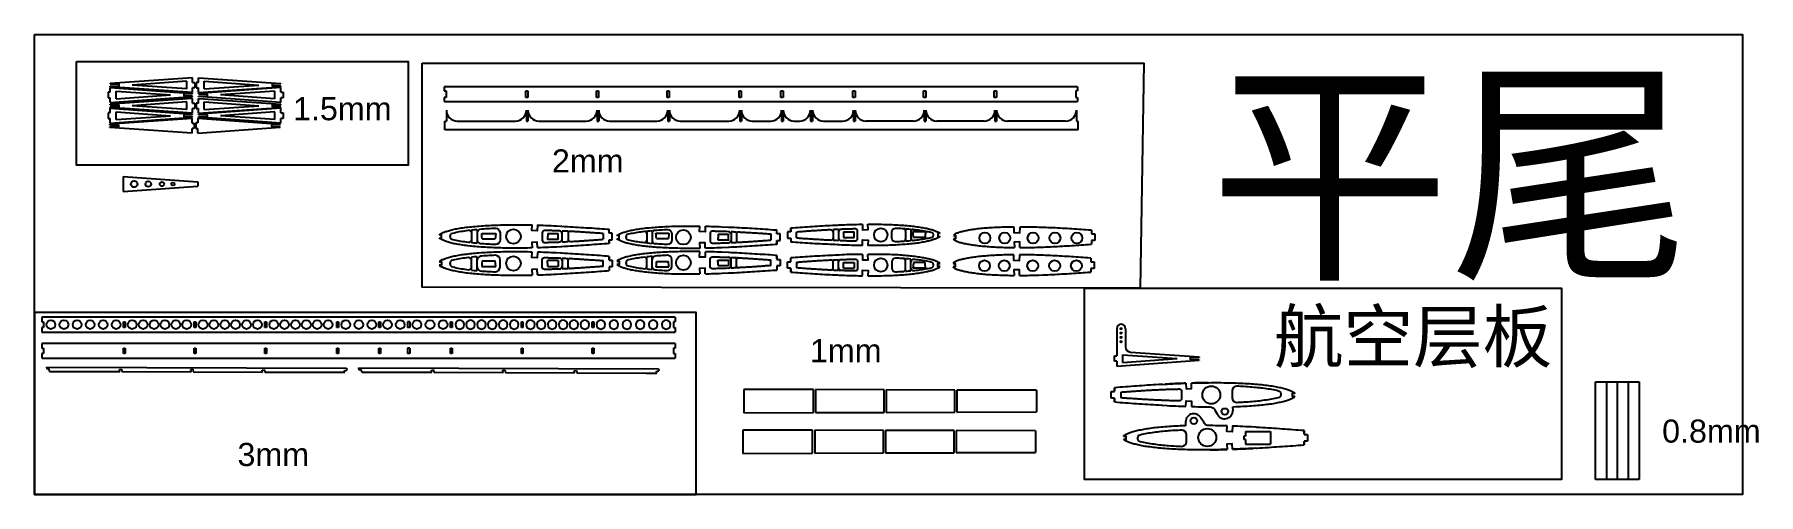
# Model space of a CAD drawing. Header units: inches. Extents: x 15 to 1600, y -1 to 421.
import ezdxf

# ---------------------------------------------------------------- set-up
doc = ezdxf.new("R2010")
doc.units = ezdxf.units.IN
doc.header["$MEASUREMENT"] = 0
doc.layers.add('7', color=7, linetype='Continuous')
doc.layers.add('LAYER01', color=7, linetype='Continuous')
doc.styles.get("Standard").update_dxf_attribs({"font": 'arial.ttf'})

msp = doc.modelspace()

# ---------------------------------------------------------------- texts
msp.add_text('平尾', height=161.78).set_placement((1095.9, 212.5))
at = {"layer": 'LAYER01'}
for s, height, p in [('1.5mm', 21.22, (252.9, 342.6)), ('2mm', 21.22, (490.9, 294.6)), ('航空层板', 46.89, (1154.7, 120.5)), ('1mm', 21.22, (728.1, 120.3)), ('0.8mm', 21.22, (1511.6, 46.4)), ('3mm', 21.22, (201.8, 24.9))]:
    msp.add_text(s, height=height, dxfattribs=at).set_placement(p)

# ---------------------------------------------------------------- blocks, each defined once
blk = doc.blocks.new('*U34')
blk.add_circle((0, 0), 4)
blk = doc.blocks.new('*U35')
at = {"color": 0, "linetype": 'ByBlock', "lineweight": -2, "transparency": 16777216}
for p in [(0, 0), (12, 0), (24, 0), (36, 0), (48, 0), (60, 0)]:
    blk.add_blockref('*U34', p, dxfattribs=at)
blk = doc.blocks.new('*U36')
blk.add_circle((0, 0), 4)
blk = doc.blocks.new('*U37')
at = {"color": 0, "linetype": 'ByBlock', "lineweight": -2, "transparency": 16777216}
for p in [(0, 0), (10, 0), (20, 0), (30, 0), (40, 0), (50, 0)]:
    blk.add_blockref('*U36', p, dxfattribs=at)
blk = doc.blocks.new('*U38')
blk.add_circle((0, 0), 4)
blk = doc.blocks.new('*U39')
at = {"color": 0, "linetype": 'ByBlock', "lineweight": -2, "transparency": 16777216}
for p in [(0, 0), (10, 0), (20, 0), (30, 0), (40, 0), (50, 0)]:
    blk.add_blockref('*U38', p, dxfattribs=at)
blk = doc.blocks.new('*U21')
blk.add_circle((0, 0), 4)
blk = doc.blocks.new('*U23')
at = {"color": 0, "linetype": 'ByBlock', "lineweight": -2, "transparency": 16777216}
for p in [(0, 0), (10, 0), (20, 0), (30, 0), (40, 0), (50, 0)]:
    blk.add_blockref('*U21', p, dxfattribs=at)
blk = doc.blocks.new('*U24')
blk.add_circle((0, 0), 4)
blk = doc.blocks.new('*U25')
at = {"color": 0, "linetype": 'ByBlock', "lineweight": -2, "transparency": 16777216}
for p in [(0, 0), (12, 0), (24, 0), (36, 0), (48, 0), (60, 0)]:
    blk.add_blockref('*U24', p, dxfattribs=at)
blk = doc.blocks.new('*U26')
blk.add_circle((0, 0), 4)
blk = doc.blocks.new('*U27')
at = {"color": 0, "linetype": 'ByBlock', "lineweight": -2, "transparency": 16777216}
for p in [(0, 0), (10, 0), (20, 0), (30, 0), (40, 0), (50, 0)]:
    blk.add_blockref('*U26', p, dxfattribs=at)
blk = doc.blocks.new('*U28')
blk.add_circle((0, 0), 4)
blk = doc.blocks.new('*U29')
at = {"color": 0, "linetype": 'ByBlock', "lineweight": -2, "transparency": 16777216}
for p in [(0, 0), (10, 0), (20, 0), (30, 0), (40, 0), (50, 0)]:
    blk.add_blockref('*U28', p, dxfattribs=at)
blk = doc.blocks.new('*U30')
blk.add_circle((0, 0), 4)
blk = doc.blocks.new('*U31')
at = {"color": 0, "linetype": 'ByBlock', "lineweight": -2, "transparency": 16777216}
for p in [(0, 0), (12, 0), (24, 0)]:
    blk.add_blockref('*U30', p, dxfattribs=at)
blk = doc.blocks.new('*U32')
blk.add_circle((0, 0), 4)
blk = doc.blocks.new('*U33')
at = {"color": 0, "linetype": 'ByBlock', "lineweight": -2, "transparency": 16777216}
for p in [(0, 0), (12, 0), (24, 0)]:
    blk.add_blockref('*U32', p, dxfattribs=at)

# ---------------------------------------------------------------- linework, layer by layer
for p, q in [((160.6, 381.7), (84.8, 376.4)), ((165.9, 381.7), (241.7, 376.4)), ((84.8, 375.9), (84.8, 376.4)), ((84.8, 375.9), (92.8, 375.9)), ((84.8, 373.4), (84.8, 373.9)), ((84.8, 373.9), (92.8, 373.9)), ((160.6, 368.1), (84.8, 373.4)), ((84.8, 372.6), (160.6, 367.3)), ((90.2, 362.3), (90.2, 369.3)), ((90.2, 369.3), (140.3, 365.8)), ((90.2, 362.3), (140.3, 365.8)), ((92.8, 375.9), (92.8, 373.9)), ((155.2, 378.4), (105.1, 374.9)), ((155.2, 371.4), (105.1, 374.9)), ((160.6, 366.8), (152.6, 366.8)), ((152.6, 366.8), (152.6, 364.8)), ((160.6, 364.8), (152.6, 364.8)), ((155.2, 371.4), (155.2, 378.4)), ((160.6, 366.8), (160.6, 367.3)), ((160.6, 364.3), (160.6, 364.8)), ((165.9, 368.1), (241.7, 373.4)), ((241.7, 372.6), (165.9, 367.3)), ((165.9, 366.8), (165.9, 367.3)), ((165.9, 366.8), (173.9, 366.8)), ((165.9, 364.3), (165.9, 364.8)), ((165.9, 364.8), (173.9, 364.8)), ((171.3, 371.4), (171.3, 378.4)), ((171.3, 378.4), (221.3, 374.9)), ((171.3, 371.4), (221.3, 374.9)), ((173.9, 366.8), (173.9, 364.8)), ((236.2, 369.3), (186.2, 365.8)), ((236.2, 362.3), (186.2, 365.8)), ((241.7, 375.9), (233.7, 375.9)), ((233.7, 375.9), (233.7, 373.9)), ((241.7, 373.9), (233.7, 373.9)), ((236.2, 362.3), (236.2, 369.3)), ((241.7, 375.9), (241.7, 376.4)), ((241.7, 373.4), (241.7, 373.9)), ((974.1, 373.3), (391.8, 373.3)), ((391.8, 373.3), (391.8, 369.5)), ((391.8, 369.5), (393.8, 369.5)), ((393.8, 369.5), (393.8, 363.5)), ((466.8, 366.5), (466.8, 369.5)), ((466.8, 369.5), (468.8, 369.5)), ((466.8, 363.5), (466.8, 366.5)), ((468.8, 369.5), (468.8, 363.5)), ((531.8, 366.5), (531.8, 369.5)), ((531.8, 369.5), (533.8, 369.5)), ((531.8, 363.5), (531.8, 366.5)), ((533.8, 369.5), (533.8, 363.5)), ((596.8, 366.5), (596.8, 369.5)), ((596.8, 369.5), (598.8, 369.5)), ((596.8, 363.5), (596.8, 366.5)), ((598.8, 369.5), (598.8, 363.5)), ((663, 366.5), (663, 369.5)), ((663, 369.5), (665, 369.5)), ((663, 363.5), (663, 366.5)), ((665, 369.5), (665, 363.5)), ((701.5, 366.5), (701.5, 369.5)), ((701.5, 369.5), (703.5, 369.5)), ((701.5, 363.5), (701.5, 366.5)), ((703.5, 369.5), (703.5, 363.5)), ((767.6, 366.5), (767.6, 369.5)), ((767.6, 369.5), (769.6, 369.5)), ((767.6, 363.5), (767.6, 366.5)), ((769.6, 369.5), (769.6, 363.5)), ((832.6, 366.5), (832.6, 369.5)), ((832.6, 369.5), (834.6, 369.5)), ((832.6, 363.5), (832.6, 366.5)), ((834.6, 369.5), (834.6, 363.5)), ((897.6, 366.5), (897.6, 369.5)), ((897.6, 369.5), (899.6, 369.5)), ((897.6, 363.5), (897.6, 366.5)), ((899.6, 369.5), (899.6, 363.5)), ((974.1, 369.5), (972.6, 369.5)), ((972.6, 369.5), (972.6, 363.5)), ((974.1, 373.3), (974.1, 369.5)), ((84.8, 359), (160.6, 364.3)), ((160.6, 362.7), (84.8, 357.4)), ((84.8, 356.9), (84.8, 357.4)), ((84.8, 356.9), (92.8, 356.9)), ((84.8, 354.4), (84.8, 354.9)), ((84.8, 354.9), (92.8, 354.9)), ((160.6, 349.1), (84.8, 354.4)), ((84.8, 353.6), (160.6, 348.3)), ((90.2, 343.3), (90.2, 350.3)), ((90.2, 350.3), (140.3, 346.8)), ((92.8, 356.9), (92.8, 354.9)), ((155.2, 359.4), (105.1, 355.9)), ((155.2, 352.4), (105.1, 355.9)), ((155.2, 352.4), (155.2, 359.4)), ((241.7, 359), (165.9, 364.3)), ((165.9, 362.7), (241.7, 357.4)), ((165.9, 349.1), (241.7, 354.4)), ((241.7, 353.6), (165.9, 348.3)), ((171.3, 352.4), (171.3, 359.4)), ((171.3, 359.4), (221.3, 355.9)), ((171.3, 352.4), (221.3, 355.9)), ((236.2, 350.3), (186.2, 346.8)), ((241.7, 356.9), (233.7, 356.9)), ((233.7, 356.9), (233.7, 354.9)), ((241.7, 354.9), (233.7, 354.9)), ((236.2, 343.3), (236.2, 350.3)), ((241.7, 356.9), (241.7, 357.4)), ((241.7, 354.4), (241.7, 354.9)), ((391.8, 363.5), (391.8, 359.7)), ((393.8, 363.5), (391.8, 363.5)), ((391.8, 359.7), (974.1, 359.7)), ((393.9, 351.8), (393.9, 341.8)), ((468.8, 363.5), (466.8, 363.5)), ((467.4, 351.8), (467.4, 341.8)), ((468.9, 351.8), (468.9, 341.8)), ((533.8, 363.5), (531.8, 363.5)), ((532.4, 351.8), (532.4, 341.8)), ((533.9, 351.8), (533.9, 341.8)), ((598.8, 363.5), (596.8, 363.5)), ((597.4, 351.8), (597.4, 341.8)), ((598.9, 351.8), (598.9, 341.8)), ((665, 363.5), (663, 363.5)), ((663.6, 351.8), (663.6, 341.8)), ((665.1, 351.8), (665.1, 341.8)), ((703.5, 363.5), (701.5, 363.5)), ((702.1, 351.8), (702.1, 341.8)), ((703.6, 351.8), (703.6, 341.8)), ((728.6, 351.8), (728.6, 341.8)), ((730.6, 351.8), (730.6, 341.8)), ((769.6, 363.5), (767.6, 363.5)), ((768.2, 351.8), (768.2, 341.8)), ((769.7, 351.8), (769.7, 341.8)), ((834.6, 363.5), (832.6, 363.5)), ((833.2, 351.8), (833.2, 341.8)), ((834.7, 351.8), (834.7, 341.8)), ((899.6, 363.5), (897.6, 363.5)), ((898.2, 351.8), (898.2, 341.8)), ((899.7, 351.8), (899.7, 341.8)), ((972.6, 363.5), (974.1, 363.5)), ((973.2, 351.8), (973.2, 341.8)), ((974.1, 363.5), (974.1, 359.7)), ((160.1, 344.2), (84.3, 338.9)), ((84.3, 338.4), (84.3, 338.9)), ((84.3, 338.4), (92.3, 338.4)), ((84.3, 335.9), (84.3, 336.4)), ((84.3, 336.4), (92.3, 336.4)), ((160.1, 330.6), (84.3, 335.9)), ((84.8, 340), (160.6, 345.3)), ((90.2, 343.3), (140.3, 346.8)), ((92.3, 338.4), (92.3, 336.4)), ((160.6, 347.8), (152.6, 347.8)), ((152.6, 347.8), (152.6, 345.8)), ((160.6, 345.8), (152.6, 345.8)), ((160.6, 347.8), (160.6, 348.3)), ((160.6, 345.3), (160.6, 345.8)), ((165.4, 344.4), (241.2, 339.1)), ((165.4, 344.4), (165.4, 340.1)), ((165.4, 330.8), (241.2, 336.1)), ((165.9, 347.8), (165.9, 348.3)), ((165.9, 347.8), (173.9, 347.8)), ((165.9, 345.3), (165.9, 345.8)), ((165.9, 345.8), (173.9, 345.8)), ((241.7, 340), (165.9, 345.3)), ((173.9, 347.8), (173.9, 345.8)), ((236.2, 343.3), (186.2, 346.8)), ((241.2, 338.6), (233.2, 338.6)), ((233.2, 338.6), (233.2, 336.6)), ((241.2, 336.6), (233.2, 336.6)), ((241.2, 338.6), (241.2, 339.1)), ((241.2, 336.1), (241.2, 336.6)), ((392.4, 333.8), (392.4, 341.8)), ((392.4, 341.8), (393.9, 341.8)), ((403.9, 341.8), (457.4, 341.8)), ((467.4, 341.8), (468.9, 341.8)), ((478.9, 341.8), (522.4, 341.8)), ((532.4, 341.8), (533.9, 341.8)), ((543.9, 341.8), (587.4, 341.8)), ((597.4, 341.8), (598.9, 341.8)), ((608.9, 341.8), (653.6, 341.8)), ((663.6, 341.8), (665.1, 341.8)), ((675.1, 341.8), (692.1, 341.8)), ((702.1, 341.8), (703.6, 341.8)), ((713.6, 341.8), (718.6, 341.8)), ((728.6, 341.8), (730.6, 341.8)), ((740.6, 341.8), (758.2, 341.8)), ((768.2, 341.8), (769.7, 341.8)), ((823.2, 341.8), (779.7, 341.8)), ((833.2, 341.8), (834.7, 341.8)), ((888.2, 341.8), (844.7, 341.8)), ((898.2, 341.8), (899.7, 341.8)), ((963.2, 341.8), (909.7, 341.8)), ((973.2, 341.8), (974.7, 341.8)), ((974.7, 333.8), (974.7, 341.8)), ((96.8, 290.8), (96.8, 277.2)), ((96.8, 290.8), (165.5, 286)), ((165.5, 286), (165.5, 282)), ((96.8, 277.2), (165.5, 282)), ((710.4, 240.7), (710.4, 243.7)), ((543.4, 232.3), (543.4, 229.3)), ((697.7, 231.5), (697.7, 228.5)), ((543.4, 214.5), (543.4, 217.5)), ((697.7, 215.3), (697.7, 218.3)), ((710.4, 206.1), (710.4, 203.1)), ((604.3, 161.6), (21.9, 161.6)), ((21.9, 161.6), (21.9, 157.3)), ((604.3, 161.6), (604.3, 157.3)), ((21.9, 157.3), (23.4, 157.3)), ((21.9, 152.3), (21.9, 148)), ((23.4, 152.3), (21.9, 152.3)), ((21.9, 148), (604.3, 148)), ((23.4, 157.3), (23.4, 152.3)), ((96.9, 154.8), (96.9, 157.3)), ((96.9, 157.3), (98.4, 157.3)), ((96.9, 152.3), (96.9, 154.8)), ((98.4, 152.3), (96.9, 152.3)), ((98.4, 157.3), (98.4, 152.3)), ((161.9, 154.8), (161.9, 157.3)), ((161.9, 157.3), (163.4, 157.3)), ((161.9, 152.3), (161.9, 154.8)), ((163.4, 152.3), (161.9, 152.3)), ((163.4, 157.3), (163.4, 152.3)), ((226.9, 154.8), (226.9, 157.3)), ((226.9, 157.3), (228.4, 157.3)), ((226.9, 152.3), (226.9, 154.8)), ((228.4, 152.3), (226.9, 152.3)), ((228.4, 157.3), (228.4, 152.3)), ((293.1, 154.8), (293.1, 157.3)), ((293.1, 157.3), (294.6, 157.3)), ((293.1, 152.3), (293.1, 154.8)), ((294.6, 152.3), (293.1, 152.3)), ((294.6, 157.3), (294.6, 152.3)), ((331.7, 154.8), (331.7, 157.3)), ((331.7, 157.3), (333.2, 157.3)), ((331.7, 152.3), (331.7, 154.8)), ((333.2, 152.3), (331.7, 152.3)), ((333.2, 157.3), (333.2, 152.3)), ((358.2, 157.3), (358.2, 152.3)), ((360.2, 157.3), (358.2, 157.3)), ((360.2, 152.3), (358.2, 152.3)), ((360.2, 157.3), (360.2, 152.3)), ((397.8, 154.8), (397.8, 157.3)), ((397.8, 157.3), (399.3, 157.3)), ((397.8, 152.3), (397.8, 154.8)), ((399.3, 152.3), (397.8, 152.3)), ((399.3, 157.3), (399.3, 152.3)), ((462.8, 154.8), (462.8, 157.3)), ((462.8, 157.3), (464.3, 157.3)), ((462.8, 152.3), (462.8, 154.8)), ((464.3, 152.3), (462.8, 152.3)), ((464.3, 157.3), (464.3, 152.3)), ((527.8, 154.8), (527.8, 157.3)), ((527.8, 157.3), (529.3, 157.3)), ((527.8, 152.3), (527.8, 154.8)), ((529.3, 152.3), (527.8, 152.3)), ((529.3, 157.3), (529.3, 152.3)), ((604.3, 157.3), (602.8, 157.3)), ((602.8, 157.3), (602.8, 152.3)), ((602.8, 152.3), (604.3, 152.3)), ((604.3, 152.3), (604.3, 148)), ((604.3, 137.5), (21.9, 137.5)), ((21.9, 137.5), (21.9, 133.2)), ((21.9, 133.2), (23.4, 133.2)), ((21.9, 128.2), (21.9, 123.9)), ((23.4, 128.2), (21.9, 128.2)), ((23.4, 133.2), (23.4, 128.2)), ((96.9, 130.7), (96.9, 133.2)), ((96.9, 133.2), (98.4, 133.2)), ((96.9, 128.2), (96.9, 130.7)), ((98.4, 128.2), (96.9, 128.2)), ((98.4, 133.2), (98.4, 128.2)), ((161.9, 130.7), (161.9, 133.2)), ((161.9, 133.2), (163.4, 133.2)), ((161.9, 128.2), (161.9, 130.7)), ((163.4, 128.2), (161.9, 128.2)), ((163.4, 133.2), (163.4, 128.2)), ((226.9, 130.7), (226.9, 133.2)), ((226.9, 133.2), (228.4, 133.2)), ((226.9, 128.2), (226.9, 130.7)), ((228.4, 128.2), (226.9, 128.2)), ((228.4, 133.2), (228.4, 128.2)), ((293.1, 130.7), (293.1, 133.2)), ((293.1, 133.2), (294.6, 133.2)), ((293.1, 128.2), (293.1, 130.7)), ((294.6, 128.2), (293.1, 128.2)), ((294.6, 133.2), (294.6, 128.2)), ((331.7, 130.7), (331.7, 133.2)), ((331.7, 133.2), (333.2, 133.2)), ((331.7, 128.2), (331.7, 130.7)), ((333.2, 128.2), (331.7, 128.2)), ((333.2, 133.2), (333.2, 128.2)), ((358.2, 133.2), (358.2, 128.2)), ((360.2, 133.2), (358.2, 133.2)), ((360.2, 128.2), (358.2, 128.2)), ((360.2, 133.2), (360.2, 128.2)), ((397.8, 130.7), (397.8, 133.2)), ((397.8, 133.2), (399.3, 133.2)), ((397.8, 128.2), (397.8, 130.7)), ((399.3, 128.2), (397.8, 128.2)), ((399.3, 133.2), (399.3, 128.2)), ((462.8, 130.7), (462.8, 133.2)), ((462.8, 133.2), (464.3, 133.2)), ((462.8, 128.2), (462.8, 130.7)), ((464.3, 128.2), (462.8, 128.2)), ((464.3, 133.2), (464.3, 128.2)), ((527.8, 130.7), (527.8, 133.2)), ((527.8, 133.2), (529.3, 133.2)), ((527.8, 128.2), (527.8, 130.7)), ((529.3, 128.2), (527.8, 128.2)), ((529.3, 133.2), (529.3, 128.2)), ((604.3, 133.2), (602.8, 133.2)), ((602.8, 133.2), (602.8, 128.2)), ((602.8, 133.2), (602.8, 130.7)), ((602.8, 128.2), (604.3, 128.2)), ((604.3, 137.5), (604.3, 133.2)), ((604.3, 128.2), (604.3, 123.9)), ((21.9, 123.9), (604.3, 123.9)), ((26.6, 115.8), (302, 114.9)), ((29.1, 111.9), (93.5, 111.7)), ((95.5, 111.7), (159.2, 111.5)), ((161.2, 111.4), (224.8, 111.2)), ((226.9, 111.2), (290.5, 111)), ((313.4, 115.1), (588.9, 114.2)), ((316, 111.2), (380.4, 111)), ((382.4, 111), (446.1, 110.7)), ((448.1, 110.7), (511.7, 110.5)), ((513.7, 110.5), (577.4, 110.3))]:
    msp.add_line(p, q)
at = {"color": 7}
for p, q in [((974.7, 333.8), (392.4, 333.8)), ((26.8, 113.8), (26.6, 115.8)), ((28.8, 114.1), (26.8, 113.8)), ((29.1, 111.9), (28.8, 114.1)), ((93.2, 113.6), (95.2, 113.9)), ((93.5, 111.7), (93.2, 113.6)), ((95.2, 113.9), (95.5, 111.7)), ((158.8, 113.7), (160.8, 114)), ((159.2, 111.5), (158.8, 113.7)), ((160.8, 114), (161.2, 111.4)), ((224.6, 113.1), (226.6, 113.3)), ((224.8, 111.2), (224.6, 113.1)), ((226.6, 113.3), (226.9, 111.2)), ((300.3, 112.8), (302.2, 113)), ((300.5, 111), (300.3, 112.8)), ((302, 114.9), (302.2, 113)), ((313.7, 113.1), (313.4, 115.1)), ((315.7, 113.4), (313.7, 113.1)), ((316, 111.2), (315.7, 113.4)), ((380.1, 112.9), (382.1, 113.2)), ((380.4, 111), (380.1, 112.9)), ((382.1, 113.2), (382.4, 111)), ((445.7, 113), (447.7, 113.3)), ((446.1, 110.7), (445.7, 113)), ((447.7, 113.3), (448.1, 110.7)), ((511.5, 112.4), (513.4, 112.6)), ((511.7, 110.5), (511.5, 112.4)), ((513.4, 112.6), (513.7, 110.5)), ((587.1, 112), (589.1, 112.3)), ((587.4, 110.2), (587.1, 112)), ((588.9, 114.2), (589.1, 112.3))]:
    msp.add_line(p, q, dxfattribs=at)
at = {"color": 9}
for p, q in [((538.1, 238.5), (538.1, 233.2)), ((543.4, 238.8), (543.4, 242.4)), ((546.4, 238.8), (543.4, 238.8)), ((546.4, 232.8), (546.4, 238.8)), ((692.3, 237.8), (692.3, 232.5)), ((697.7, 238.1), (697.7, 241.8)), ((700.7, 238.1), (697.7, 238.1)), ((700.7, 232.1), (700.7, 238.1)), ((710.4, 240.2), (707.4, 240.2)), ((707.4, 240.2), (707.4, 234.2)), ((710.4, 243.7), (710.4, 240.2)), ((715.8, 234.6), (715.8, 239.9)), ((986.9, 241.5), (986.9, 238.1)), ((986.9, 238.1), (989.9, 238.1)), ((989.9, 238.1), (989.9, 232.1)), ((543.4, 229.3), (543.4, 232.8)), ((543.4, 232.8), (546.4, 232.8)), ((552.7, 236.6), (550.7, 236.6)), ((697.7, 228.5), (697.7, 232.1)), ((697.7, 232.1), (700.7, 232.1)), ((707.4, 234.2), (710.4, 234.2)), ((710.4, 234.2), (710.5, 230.7)), ((989.9, 232.1), (986.9, 232.1)), ((986.9, 232.1), (986.9, 228.6)), ((538.1, 208.3), (538.1, 213.6)), ((543.4, 217.5), (543.4, 214)), ((543.4, 214), (546.4, 214)), ((546.4, 208), (543.4, 208)), ((543.4, 208), (543.4, 204.4)), ((546.4, 214), (546.4, 208)), ((552.7, 210.2), (550.7, 210.2)), ((692.3, 209), (692.3, 214.3)), ((697.7, 218.3), (697.7, 214.7)), ((697.7, 214.7), (700.7, 214.7)), ((700.7, 208.7), (697.7, 208.7)), ((697.7, 208.7), (697.7, 205)), ((700.7, 214.7), (700.7, 208.7)), ((707.4, 206.6), (707.4, 212.6)), ((707.4, 212.6), (710.4, 212.6)), ((710.4, 206.6), (707.4, 206.6)), ((710.4, 212.6), (710.5, 216.1)), ((710.4, 203.1), (710.4, 206.6)), ((715.8, 212.2), (715.8, 206.9)), ((986.5, 216), (986.5, 212.5)), ((986.5, 212.5), (989.5, 212.5)), ((989.5, 206.5), (986.5, 206.5)), ((986.5, 206.5), (986.5, 203.1)), ((989.5, 212.5), (989.5, 206.5))]:
    msp.add_line(p, q, dxfattribs=at)
at = {"color": 2}
for p, q in [((1018.2, 151.1), (1018.2, 134.5)), ((1015.6, 127.1), (1015.6, 120.1)), ((1015.6, 127.1), (1065.6, 123.6)), ((1022.8, 129.5), (1086, 125.1)), ((1010.2, 116.8), (1086, 122.1)), ((1015.6, 120.1), (1065.6, 123.6)), ((1008, 96.9), (1008, 93.9)), ((1008, 93.4), (1008, 96.9)), ((1005, 87.4), (1005, 93.4)), ((1005, 93.4), (1008, 93.4)), ((1008, 87.4), (1005, 87.4)), ((1008, 83.8), (1008, 87.4)), ((1008, 86.8), (1008, 83.8)), ((1013.8, 92.9), (1013.8, 87.6)), ((1073.8, 79.9), (1073.8, 79.8)), ((1117.1, 76), (1117, 79.4)), ((1073.4, 65.3), (1073.5, 61.8)), ((1116.7, 61.4), (1116.7, 61.5)), ((1128.6, 52.4), (1127.1, 52.4)), ((1127.1, 52.4), (1127.1, 49.4)), ((1128.6, 49.4), (1127.1, 49.4)), ((1128.6, 56.6), (1128.6, 52.4)), ((1128.6, 56.6), (1151.6, 56.6)), ((1128.6, 49.4), (1128.6, 45.1)), ((1151.6, 56.6), (1151.6, 45.1)), ((1182.5, 54.4), (1182.5, 57.4)), ((1182.5, 57.4), (1182.5, 53.9)), ((1182.5, 53.9), (1185.5, 53.9)), ((1185.5, 47.9), (1182.5, 47.9)), ((1182.5, 47.9), (1182.5, 44.4)), ((1185.5, 53.9), (1185.5, 47.9)), ((1128.6, 45.1), (1151.6, 45.1)), ((1182.5, 44.4), (1182.5, 47.4))]:
    msp.add_line(p, q, dxfattribs=at)
at = {"color": 40, "true_color": 0xf8d731}
for p, q in [((1086, 124.6), (1078, 124.6)), ((1078, 122.6), (1078, 124.6)), ((1086, 122.6), (1078, 122.6)), ((1086, 125.1), (1086, 124.6)), ((1086, 122.6), (1086, 122.1))]:
    msp.add_line(p, q, dxfattribs=at)
at = {"color": 3}
msp.add_lwpolyline([(15.2, 421.4), (1585.6, 421.4), (1585.6, -1.2), (15.2, -1.2)], close=True, dxfattribs=at)
for centre, radius in [((106.8, 284), 3), ((119.8, 284), 2.6), ((132.4, 284), 2), ((142.4, 284), 1.5), ((455.5, 235.8), 6.73), ((611.8, 235.1), 6.79), ((793.2, 237.2), 6.17), ((888.9, 234.4), 5), ((907.2, 234.4), 5), ((933.2, 234.4), 5), ((953.4, 234.4), 5), ((973.5, 234.4), 5), ((455.5, 211), 6.73), ((611.8, 211.7), 6.79), ((793.2, 209.6), 6.17), ((888.6, 208.9), 5), ((906.8, 208.9), 5), ((932.9, 208.9), 5), ((953.1, 208.9), 5), ((973.1, 208.9), 5), ((339.8, 154.8), 4), ((351.5, 154.8), 4)]:
    msp.add_circle(centre, radius)
at = {"color": 2}
for centre, radius in [((1014.2, 151.1), 0.6), ((1014.2, 147.1), 0.6), ((1014.2, 143.1), 0.6), ((1014.2, 139.1), 0.6), ((1097.1, 90.2), 8.22), ((1081, 66.4), 3), ((1109.5, 74.9), 3), ((1093.4, 51.1), 8.22)]:
    msp.add_circle(centre, radius, dxfattribs=at)
for centre, radius, start, end in [((403.9, 351.8), 10, 180, 270), ((457.4, 351.8), 10, 270, 0), ((478.9, 351.8), 10, 180, 270), ((522.4, 351.8), 10, 270, 0), ((543.9, 351.8), 10, 180, 270), ((587.4, 351.8), 10, 270, 0), ((608.9, 351.8), 10, 180, 270), ((653.6, 351.8), 10, 270, 0), ((675.1, 351.8), 10, 180, 270), ((692.1, 351.8), 10, 270, 0), ((713.6, 351.8), 10, 180, 270), ((718.6, 351.8), 10, 270, 0), ((740.6, 351.8), 10, 180, 270), ((758.2, 351.8), 10, 270, 0), ((779.7, 351.8), 10, 180, 270), ((823.2, 351.8), 10, 270, 0), ((844.7, 351.8), 10, 180, 270), ((888.2, 351.8), 10, 270, 0), ((909.7, 351.8), 10, 180, 270), ((963.2, 351.8), 10, 270, 0), ((400.7, 235.9), 3.55, 129.9525, 230.0475), ((562.2, 235.3), 3.26, 129.9525, 230.0475), ((838.7, 237.2), 2.96, 309.9525, 50.0475), ((400.7, 210.9), 3.55, 129.9525, 230.0475), ((562.2, 211.5), 3.26, 129.9525, 230.0475), ((838.7, 209.6), 2.96, 309.9525, 50.0475)]:
    msp.add_arc(centre, radius, start, end)
for centre, radius, start, end in [((1014.2, 151.1), 4, 0, 180), ((1023.2, 134.5), 5, 180, 266), ((1157.9, 90.8), 3.48, 309.9525, 50.0475), ((1081.1, 65.3), 7.66, 23.0642, 179.8726), ((1109.4, 76), 7.66, 203.0642, 359.8726), ((1032.6, 50.4), 3.48, 129.9525, 230.0475)]:
    msp.add_arc(centre, radius, start, end, dxfattribs=at)
at = {"layer": '7', "linetype": 'Continuous'}
for points in [[(387.3, 237.3), (387.6, 237.6), (388, 237.9), (388.4, 238.2), (389, 238.5), (389.5, 238.8), (390.1, 239), (390.8, 239.4), (391.5, 239.7), (392.2, 239.9), (393, 240.3), (393.8, 240.5), (394.7, 240.8), (395.7, 241.1), (396.7, 241.4), (397.6, 241.7), (398.8, 241.9), (399.9, 242.2), (401, 242.4), (402.3, 242.7), (403.6, 242.9), (404.8, 243.2), (406.2, 243.4), (407.6, 243.6), (409, 243.8), (410.6, 244.1), (412.1, 244.3), (413.6, 244.5), (415.3, 244.6), (416.9, 244.8), (418.5, 245), (420.3, 245.1), (422.1, 245.3), (423.8, 245.4), (425.7, 245.6), (427.6, 245.7), (429.4, 245.8), (431.4, 245.9), (433.4, 246), (435.3, 246.1), (437.4, 246.2), (439.4, 246.3), (441.5, 246.3), (443.6, 246.4), (445.8, 246.4), (447.9, 246.5), (450.1, 246.5), (452.4, 246.5), (454.6, 246.5), (456.9, 246.5), (459.1, 246.5), (461.4, 246.5), (463.8, 246.5), (466.1, 246.5), (468.5, 246.4), (470.8, 246.4), (472.7, 246.4)], [(398.4, 238.6), (399.8, 239), (401.3, 239.3), (402.8, 239.7), (404.4, 240), (406, 240.3), (407.6, 240.6), (409.2, 240.8), (410.9, 241.1), (412.5, 241.3), (414.2, 241.5)], [(417.1, 241.9), (419.4, 242.1), (422.1, 242.3)], [(424.7, 242.6), (426.4, 242.8), (428.2, 242.9), (430, 243), (431.8, 243.1), (433.6, 243.2), (435.4, 243.3), (437.3, 243.4), (438.9, 243.5)], [(426.9, 233.5), (426.6, 235.8), (426.4, 238.5)], [(439.2, 238.5), (439, 235.8), (438.8, 233.5)], [(477.6, 246.1), (477.6, 246.1), (477.4, 241.1), (472.4, 241.4), (472.7, 246.4)], [(477.6, 246.2), (478.1, 246.2), (480.5, 246.2), (482.9, 246.1), (485.4, 246), (487.8, 245.9), (490.3, 245.8), (492.8, 245.7), (495.2, 245.6), (499, 245.3)], [(487.1, 238.5), (487, 237.4), (487, 236.3), (486.9, 235.2), (486.9, 234.1), (486.8, 233.1)], [(496.8, 233), (496.7, 234.1), (496.7, 235.2), (496.6, 236.3), (496.6, 237.4), (496.5, 238.5)], [(499, 245.3), (500.1, 245.2), (502.6, 245.1), (505.1, 245), (507.6, 244.8), (510.1, 244.7), (512.5, 244.5), (515, 244.4), (517.5, 244.2), (519.9, 244.1), (522.4, 243.9), (524.9, 243.7), (527.3, 243.6), (529.7, 243.4), (532.1, 243.2), (534.5, 243), (536.9, 242.9), (539.3, 242.7), (541.7, 242.5), (543.4, 242.4)], [(505.7, 240.6), (504.6, 240.6), (503.5, 240.7), (502.4, 240.7), (501.3, 240.8), (500.3, 240.8)], [(538.1, 238.5), (537.5, 238.5), (536.4, 238.6), (535.3, 238.7), (534.2, 238.8), (533.1, 238.8), (532, 238.9), (530.9, 239), (529.8, 239.1), (528.7, 239.2), (527.6, 239.2), (526.5, 239.3), (525.4, 239.4), (524.3, 239.5), (523.2, 239.5), (522.1, 239.6), (521, 239.7), (519.9, 239.8), (518.8, 239.8), (517.7, 239.9), (516.6, 240), (515.5, 240), (514.4, 240.1), (513.3, 240.2), (512.2, 240.2), (511.2, 240.3), (510.1, 240.3), (509, 240.4), (507.9, 240.5)], [(550.7, 236.6), (550.9, 236.9), (551.3, 237.1), (551.7, 237.4), (552.2, 237.7), (552.7, 238), (553.3, 238.2), (553.9, 238.5), (554.6, 238.8), (555.3, 239.1), (556.1, 239.4), (556.9, 239.7), (557.7, 239.9), (558.6, 240.2), (559.6, 240.5), (560.5, 240.7), (561.6, 241), (562.7, 241.2), (563.8, 241.5), (565, 241.7), (566.2, 242), (567.4, 242.2), (568.8, 242.4), (570.1, 242.6), (571.5, 242.8), (572.9, 243), (574.4, 243.2), (575.9, 243.4), (577.4, 243.6), (579, 243.8), (580.6, 243.9), (582.3, 244.1), (584, 244.2), (585.7, 244.4), (587.5, 244.5), (589.3, 244.6), (591, 244.7), (592.9, 244.8), (594.8, 244.9), (596.7, 245), (598.7, 245.1), (600.7, 245.2), (602.6, 245.2), (604.7, 245.3), (606.8, 245.3), (608.8, 245.3), (610.9, 245.4), (613.1, 245.4), (615.2, 245.4), (617.4, 245.4), (619.6, 245.4), (621.8, 245.4), (624, 245.4), (626.3, 245.3), (626.9, 245.3)], [(560.1, 237.8), (561.4, 238.1), (562.8, 238.4), (564.1, 238.7), (565.6, 239), (567, 239.3), (568.5, 239.5), (570, 239.8), (571.5, 240), (573, 240.2), (574.6, 240.4), (576.2, 240.6)], [(578.1, 240.8), (579.3, 241), (580.9, 241.1), (583.1, 241.3)], [(585.8, 241.6), (587.4, 241.7), (589.1, 241.8), (590.7, 241.9), (592.4, 242), (594, 242.1), (595.7, 242.2), (597.2, 242.2)], [(586.9, 234.1), (586.7, 235.3), (586.6, 236.9), (586.4, 239)], [(598.5, 239), (598.3, 236.9), (598.1, 235.3), (598, 234.1)], [(631.9, 245.2), (631.7, 240.1), (626.7, 240.3), (626.9, 245.3)], [(632, 245.2), (633.1, 245.2), (635.4, 245.2), (637.7, 245.1), (640.1, 245), (642.4, 245), (644.8, 244.9), (647.1, 244.8), (653.3, 244.5)], [(643.7, 237.8), (643.6, 236.1), (643.6, 235), (643.5, 233.9), (643.5, 232.8)], [(653.4, 232.8), (653.3, 233.9), (653.3, 235), (653.2, 236.1), (653.1, 237.8)], [(653.3, 244.5), (653.7, 244.5), (656, 244.4), (658.4, 244.3), (660.8, 244.1), (663.2, 244), (665.6, 243.9), (668, 243.8), (670.4, 243.6), (672.8, 243.5), (675.1, 243.3), (677.5, 243.2), (679.9, 243), (682.2, 242.9), (684.6, 242.7), (686.9, 242.5), (689.3, 242.4), (691.6, 242.2), (693.9, 242), (696.2, 241.9), (697.7, 241.8)], [(660.5, 239.8), (658.8, 239.9), (657.7, 240), (656.7, 240), (655.6, 240.1)], [(692.4, 237.8), (691.8, 237.8), (690.7, 237.9), (689.6, 238), (688.5, 238.1), (687.4, 238.1), (686.3, 238.2), (685.2, 238.3), (684.1, 238.4), (683, 238.5), (681.9, 238.5), (680.8, 238.6), (679.7, 238.7), (678.6, 238.8), (677.5, 238.8), (676.4, 238.9), (675.3, 239), (674.2, 239.1), (673.1, 239.1), (672, 239.2), (670.9, 239.3), (669.8, 239.3), (668.7, 239.4), (667.6, 239.5), (666.5, 239.5), (665.4, 239.6), (664.3, 239.6), (663.2, 239.7), (662.1, 239.8)], [(710.4, 243.7), (712.5, 243.9), (714.7, 244), (716.9, 244.2), (719.1, 244.3), (721.4, 244.5), (723.6, 244.6), (725.9, 244.8), (728.2, 244.9), (730.4, 245.1), (732.7, 245.2), (735, 245.4), (737.3, 245.5), (739.6, 245.6), (741.9, 245.8), (744.2, 245.9), (746.4, 246), (748.7, 246.1), (751, 246.2), (753.3, 246.3), (754.9, 246.4)], [(747.1, 241.9), (747.1, 241.9), (746, 241.8), (744.9, 241.8), (743.8, 241.7), (742.7, 241.7), (741.6, 241.6), (740.5, 241.5), (739.4, 241.5), (738.3, 241.4), (737.2, 241.4), (736.1, 241.3), (735, 241.2), (733.9, 241.1), (732.9, 241.1), (731.8, 241), (730.7, 240.9), (729.6, 240.9), (728.5, 240.8), (727.4, 240.7), (726.3, 240.6), (725.2, 240.6), (724.1, 240.5), (723, 240.4), (721.9, 240.3), (720.8, 240.2), (719.7, 240.1), (718.6, 240.1), (717.5, 240), (716.4, 239.9), (715.8, 239.9)], [(754.5, 242.2), (751.5, 242.1), (750.4, 242.1), (749.5, 242)], [(754.9, 246.4), (757.5, 246.6), (759.8, 246.6), (762, 246.7), (764.3, 246.8), (766.5, 246.8), (768.7, 246.9), (770.9, 246.9), (773.1, 247), (775.3, 247), (776.3, 247)], [(758.9, 240), (759, 237), (759, 235.9), (759.1, 235)], [(768.7, 235), (768.7, 235.9), (768.8, 237), (768.8, 238.1), (768.9, 240)], [(776.3, 246.9), (776.5, 241.9), (781.5, 242.1), (781.3, 247.1)], [(781.3, 247.1), (781.7, 247.1), (783.8, 247.1), (785.9, 247.1), (787.9, 247.1), (790, 247), (792, 247), (794, 247), (795.9, 246.9), (797.9, 246.9), (799.8, 246.8), (801.7, 246.8), (803.6, 246.7), (805.4, 246.6), (807.2, 246.5), (809, 246.4), (810.7, 246.3), (812.5, 246.2), (814.2, 246.1), (815.8, 245.9), (817.4, 245.8), (819, 245.6), (820.6, 245.5), (822.1, 245.3), (823.6, 245.2), (825, 245), (826.4, 244.8), (827.8, 244.6), (829.1, 244.4), (830.4, 244.2), (831.7, 244), (832.8, 243.8), (834, 243.5), (835.2, 243.3), (836.2, 243.1), (837.2, 242.8), (838.3, 242.6), (839.2, 242.3), (840.1, 242.1), (841, 241.8), (841.8, 241.6), (842.6, 241.3), (843.3, 241), (844, 240.7), (844.6, 240.5), (845.3, 240.2), (845.8, 239.9), (846.3, 239.7), (846.8, 239.4), (847.1, 239.1), (847.5, 238.9), (847.7, 238.7)], [(806.9, 243.5), (808.3, 243.4), (809.8, 243.3), (811.3, 243.3), (812.8, 243.2), (814.3, 243.1)], [(816, 243), (817.3, 242.9), (818.8, 242.7), (820.2, 242.6), (821, 242.5)], [(823.2, 235), (823.2, 235.7), (823, 237.2), (822.9, 238.7), (822.8, 240)], [(823.2, 242.3), (824.6, 242.2), (826, 242), (827.5, 241.8), (828.9, 241.6), (830.3, 241.4), (831.6, 241.2), (833, 241), (834.3, 240.8), (835.6, 240.5), (836.9, 240.3), (838.2, 240), (839.4, 239.7), (840.6, 239.4)], [(834.4, 240), (834.3, 238.7), (834.2, 237.2), (834.1, 235.7), (834, 235)], [(847.7, 238.7), (845.7, 238.7), (845.7, 235.7), (847.7, 235.7)], [(847.7, 238.7), (847.7, 238.7)], [(916, 244.5), (914.3, 244.5), (912.3, 244.5), (910.4, 244.4), (908.5, 244.4), (906.6, 244.3), (904.8, 244.3), (903, 244.2), (901.2, 244.1), (899.5, 244.1), (897.7, 244), (896, 243.9), (894.4, 243.8), (892.7, 243.7), (891.1, 243.5), (889.5, 243.4), (888, 243.3), (886.4, 243.1), (885, 243), (883.5, 242.8), (882.1, 242.7), (880.7, 242.5), (879.4, 242.3), (878, 242.1), (876.8, 242), (875.6, 241.8), (874.3, 241.6), (873.2, 241.3), (872.1, 241.1), (871, 240.9), (870, 240.7), (869, 240.5), (868, 240.2), (867.1, 240), (866.3, 239.7), (865.4, 239.5), (864.6, 239.2), (863.9, 239), (863.2, 238.7), (862.5, 238.5), (862, 238.2), (862, 238.2)], [(921, 244.5), (920.8, 239), (915.8, 239.2), (916, 244.5)], [(942.4, 244), (938.8, 244.2), (936.7, 244.3), (934.6, 244.3), (932.5, 244.4), (930.4, 244.4), (928.3, 244.5), (926.3, 244.5), (924.2, 244.5), (922.2, 244.5), (921, 244.5)], [(986.9, 241.5), (986.2, 241.6), (984.1, 241.7), (981.9, 241.9), (979.8, 242), (977.6, 242.2), (975.4, 242.3), (973.3, 242.5), (971.1, 242.6), (968.9, 242.7), (966.7, 242.9), (964.5, 243), (962.3, 243.1), (960.2, 243.2), (958, 243.4), (955.8, 243.5), (953.6, 243.6), (951.4, 243.7), (949.2, 243.8), (947, 243.9), (944.9, 244), (942.7, 244), (942.4, 244)], [(387.3, 234.3), (389.3, 234.3), (389.3, 237.3), (387.3, 237.3)], [(472.7, 225.3), (470.8, 225.3), (468.5, 225.2), (466.1, 225.2), (463.8, 225.2), (461.4, 225.2), (459.1, 225.1), (456.9, 225.1), (454.6, 225.1), (452.4, 225.2), (450.1, 225.2), (447.9, 225.2), (445.8, 225.2), (443.6, 225.3), (441.5, 225.3), (439.4, 225.4), (437.4, 225.5), (435.3, 225.6), (433.4, 225.7), (431.4, 225.8), (429.4, 225.9), (427.6, 226), (425.7, 226.1), (423.8, 226.2), (422.1, 226.4), (420.3, 226.5), (418.5, 226.7), (416.9, 226.9), (415.3, 227), (413.6, 227.2), (412.1, 227.4), (410.6, 227.6), (409, 227.8), (407.6, 228), (406.2, 228.3), (404.8, 228.5), (403.6, 228.7), (402.3, 229), (401, 229.2), (399.9, 229.5), (398.8, 229.7), (397.6, 230), (396.7, 230.3), (395.7, 230.6), (394.7, 230.9), (393.8, 231.1), (393, 231.4), (392.2, 231.7), (391.5, 232), (390.8, 232.3), (390.1, 232.6), (389.5, 232.9), (389, 233.2), (388.4, 233.5), (388, 233.8), (387.6, 234.1), (387.3, 234.3)], [(414.2, 230.3), (412.5, 230.5), (410.9, 230.8), (409.2, 231), (407.6, 231.3), (406, 231.6), (404.4, 231.9), (402.8, 232.2), (401.3, 232.5), (399.8, 232.8), (398.4, 233.2)], [(422.1, 229.6), (419.4, 229.7), (417.1, 230)], [(438.9, 228.3), (437.3, 228.4), (435.4, 228.5), (433.6, 228.6), (431.8, 228.7), (430, 228.8), (428.2, 228.9), (426.4, 229.1), (424.7, 229.2)], [(477.6, 225.6), (477.4, 230.6), (472.4, 230.3), (472.7, 225.3)], [(499, 226.4), (495.2, 226.1), (492.8, 226), (490.3, 225.9), (487.8, 225.8), (485.4, 225.7), (482.9, 225.6), (480.5, 225.5), (478.1, 225.5), (477.6, 225.4)], [(543.4, 229.3), (541.7, 229.2), (539.3, 229), (536.9, 228.8), (534.5, 228.6), (532.1, 228.5), (529.7, 228.3), (527.3, 228.1), (524.9, 227.9), (522.4, 227.8), (519.9, 227.6), (517.5, 227.5), (515, 227.3), (512.5, 227.2), (510.1, 227), (507.6, 226.9), (505.1, 226.7), (502.6, 226.6), (500.1, 226.4), (499, 226.4)], [(500.2, 230.9), (501.3, 230.9), (502.4, 231), (503.5, 231), (504.6, 231.1), (505.7, 231.1)], [(507.9, 231.2), (509, 231.3), (510.1, 231.3), (511.2, 231.4), (512.2, 231.5), (513.3, 231.5), (514.4, 231.6), (515.5, 231.6), (516.6, 231.7), (517.7, 231.8), (518.8, 231.8), (519.9, 231.9), (521, 232), (522.1, 232.1), (523.2, 232.1), (524.3, 232.2), (525.4, 232.3), (526.5, 232.4), (527.6, 232.4), (528.7, 232.5), (529.8, 232.6), (530.9, 232.7), (532, 232.8), (533.1, 232.8), (534.2, 232.9), (535.3, 233), (536.4, 233.1), (537.5, 233.2), (538.1, 233.2)], [(550.7, 233.6), (552.7, 233.6), (552.7, 236.6), (550.7, 236.6)], [(626.9, 224.9), (626.3, 224.9), (624, 224.9), (621.8, 224.9), (619.6, 224.9), (617.4, 224.9), (615.2, 224.9), (613.1, 224.9), (610.9, 224.9), (608.8, 224.9), (606.8, 225), (604.7, 225), (602.6, 225.1), (600.7, 225.1), (598.7, 225.2), (596.7, 225.3), (594.8, 225.4), (592.9, 225.4), (591, 225.6), (589.3, 225.7), (587.5, 225.8), (585.7, 225.9), (584, 226), (582.3, 226.2), (580.6, 226.4), (579, 226.5), (577.4, 226.7), (575.9, 226.9), (574.4, 227), (572.9, 227.2), (571.5, 227.4), (570.1, 227.6), (568.8, 227.9), (567.4, 228.1), (566.2, 228.3), (565, 228.5), (563.8, 228.8), (562.7, 229), (561.6, 229.3), (560.5, 229.6), (559.6, 229.8), (558.6, 230.1), (557.7, 230.4), (556.9, 230.6), (556.1, 230.9), (555.3, 231.2), (554.6, 231.5), (553.9, 231.8), (553.3, 232.1), (552.7, 232.3), (552.2, 232.6), (551.7, 232.9), (551.3, 233.1), (550.9, 233.4), (550.7, 233.6)], [(626.9, 221.9), (626.3, 221.9), (624, 221.9), (621.8, 221.9), (619.6, 221.9), (617.4, 221.9), (615.2, 221.9), (613.1, 221.9), (610.9, 221.9), (608.8, 221.9), (606.8, 221.8), (604.7, 221.8), (602.6, 221.7), (600.7, 221.7), (598.7, 221.6), (596.7, 221.5), (594.8, 221.4), (592.9, 221.4), (591, 221.2), (589.3, 221.1), (587.5, 221), (585.7, 220.9), (584, 220.7), (582.3, 220.6), (580.6, 220.4), (579, 220.3), (577.4, 220.1), (575.9, 219.9), (574.4, 219.8), (572.9, 219.6), (571.5, 219.4), (570.1, 219.2), (568.8, 218.9), (567.4, 218.7), (566.2, 218.5), (565, 218.3), (563.8, 218), (562.7, 217.8), (561.6, 217.5), (560.5, 217.2), (559.6, 217), (558.6, 216.7), (557.7, 216.4), (556.9, 216.2), (556.1, 215.9), (555.3, 215.6), (554.6, 215.3), (553.9, 215), (553.3, 214.7), (552.7, 214.5), (552.2, 214.2), (551.7, 213.9), (551.3, 213.7), (550.9, 213.4), (550.7, 213.2)], [(576.2, 230), (574.6, 230.2), (573, 230.4), (571.5, 230.6), (570, 230.8), (568.5, 231), (567, 231.3), (565.6, 231.6), (564.1, 231.9), (562.8, 232.2), (561.4, 232.5), (560.1, 232.8)], [(583.1, 229.2), (580.9, 229.4), (579.3, 229.6), (578.1, 229.7)], [(597.2, 228.3), (595.7, 228.4), (594, 228.5), (592.4, 228.6), (590.7, 228.7), (589.1, 228.8), (587.4, 228.9), (585.8, 229)], [(631.9, 225.1), (631.7, 230.1), (626.7, 229.9), (626.9, 224.9)], [(653.3, 225.8), (647.1, 225.5), (644.8, 225.4), (642.4, 225.3), (640.1, 225.2), (637.7, 225.2), (635.4, 225.1), (633.1, 225), (632, 225)], [(697.7, 228.5), (696.2, 228.4), (693.9, 228.2), (691.6, 228), (689.3, 227.9), (686.9, 227.7), (684.6, 227.6), (682.2, 227.4), (679.9, 227.2), (677.5, 227.1), (675.1, 226.9), (672.8, 226.8), (670.4, 226.7), (668, 226.5), (665.6, 226.4), (663.2, 226.2), (660.8, 226.1), (658.4, 226), (656, 225.9), (653.7, 225.8), (653.3, 225.8)], [(655.6, 230.2), (656.7, 230.3), (657.7, 230.3), (658.8, 230.4), (660.5, 230.4)], [(662.1, 230.5), (663.2, 230.6), (664.3, 230.6), (665.4, 230.7), (666.5, 230.8), (667.6, 230.8), (668.7, 230.9), (669.8, 231), (670.9, 231), (672, 231.1), (673.1, 231.2), (674.2, 231.2), (675.3, 231.3), (676.4, 231.4), (677.5, 231.4), (678.6, 231.5), (679.7, 231.6), (680.8, 231.7), (681.9, 231.7), (683, 231.8), (684.1, 231.9), (685.2, 232), (686.3, 232.1), (687.4, 232.1), (688.5, 232.2), (689.6, 232.3), (690.7, 232.4), (691.8, 232.5), (692.3, 232.5)], [(755, 228.1), (753.3, 228.2), (751, 228.3), (748.7, 228.4), (746.4, 228.5), (744.2, 228.6), (741.9, 228.7), (739.6, 228.8), (737.3, 229), (735, 229.1), (732.7, 229.2), (730.4, 229.4), (728.2, 229.5), (725.9, 229.7), (723.6, 229.8), (721.4, 230), (719.1, 230.1), (716.9, 230.3), (714.7, 230.4), (712.5, 230.6), (710.5, 230.7)], [(715.8, 234.6), (716.4, 234.6), (717.5, 234.5), (718.6, 234.4), (719.7, 234.3), (720.8, 234.2), (721.9, 234.1), (723, 234.1), (724.1, 234), (725.2, 233.9), (726.3, 233.8), (727.4, 233.7), (728.5, 233.7), (729.6, 233.6), (730.7, 233.5), (731.8, 233.4), (732.9, 233.4), (733.9, 233.3), (735, 233.2), (736.1, 233.2), (737.2, 233.1), (738.3, 233), (739.4, 233), (740.5, 232.9), (741.6, 232.8), (742.7, 232.8), (743.8, 232.7), (744.9, 232.7), (746, 232.6), (747.1, 232.6), (748.2, 232.5)], [(749.5, 232.4), (750.4, 232.4), (751.5, 232.3), (752.6, 232.3), (754.5, 232.2)], [(776.4, 227.4), (775.3, 227.4), (773.1, 227.5), (770.9, 227.5), (768.7, 227.6), (766.5, 227.6), (764.3, 227.7), (762, 227.7), (759.8, 227.8), (757.5, 227.9), (755, 228.1)], [(776.4, 227.6), (776.3, 227.6), (776.5, 232.6), (781.5, 232.4), (781.3, 227.4)], [(847.7, 235.7), (847.5, 235.6), (847.1, 235.3), (846.8, 235.1), (846.3, 234.8), (845.8, 234.5), (845.3, 234.3), (844.6, 234), (844, 233.7), (843.3, 233.4), (842.6, 233.2), (841.8, 232.9), (841, 232.6), (840.1, 232.4), (839.2, 232.1), (838.3, 231.9), (837.2, 231.6), (836.2, 231.4), (835.2, 231.1), (834, 230.9), (832.8, 230.7), (831.7, 230.5), (830.4, 230.3), (829.1, 230), (827.8, 229.8), (826.4, 229.7), (825, 229.5), (823.6, 229.3), (822.1, 229.1), (820.6, 229), (819, 228.8), (817.4, 228.7), (815.8, 228.5), (814.2, 228.4), (812.5, 228.3), (810.7, 228.1), (809, 228), (807.2, 227.9), (805.4, 227.8), (803.6, 227.8), (801.7, 227.7), (799.8, 227.6), (797.9, 227.6), (795.9, 227.5), (794, 227.5), (792, 227.4), (790, 227.4), (787.9, 227.4), (785.9, 227.4), (783.8, 227.4), (781.7, 227.4), (781.3, 227.4)], [(814.3, 231.2), (812.8, 231.1), (811.3, 231.1), (809.8, 231), (808.3, 230.9), (806.9, 230.8)], [(821, 231.8), (820.2, 231.7), (818.8, 231.6), (817.3, 231.5), (816, 231.4)], [(840.6, 234.9), (839.4, 234.6), (838.2, 234.3), (836.9, 234), (835.6, 233.8), (834.3, 233.5), (833, 233.3), (831.6, 233.1), (830.3, 232.9), (828.9, 232.7), (827.5, 232.5), (826, 232.3), (824.6, 232.1), (823.2, 232)], [(860, 236.6), (861.9, 236.6), (861.9, 233.6), (860, 233.6)], [(862, 231.9), (862.5, 231.7), (863.2, 231.5), (863.9, 231.2), (864.6, 230.9), (865.4, 230.7), (866.3, 230.4), (867.1, 230.2), (868, 230), (869, 229.7), (870, 229.5), (871, 229.3), (872.1, 229), (873.2, 228.8), (874.3, 228.6), (875.6, 228.4), (876.8, 228.2), (878, 228), (879.4, 227.8), (880.7, 227.7), (882.1, 227.5), (883.5, 227.3), (885, 227.2), (886.4, 227), (888, 226.9), (889.5, 226.8), (891.1, 226.6), (892.7, 226.5), (894.4, 226.4), (896, 226.3), (897.7, 226.2), (899.5, 226.1), (901.2, 226), (903, 226), (904.8, 225.9), (906.6, 225.8), (908.5, 225.8), (910.4, 225.8), (912.3, 225.7), (914.3, 225.7), (916.2, 225.7)], [(921.2, 225.7), (921.2, 225.7), (921, 230.8), (916, 230.7), (916.2, 225.7)], [(921.2, 225.7), (922.2, 225.7), (924.2, 225.7), (926.3, 225.7), (928.3, 225.7), (930.4, 225.7), (932.5, 225.8), (934.6, 225.8), (936.7, 225.9), (938.8, 225.9), (942.4, 226.1)], [(942.4, 226.1), (942.7, 226.1), (944.9, 226.2), (947, 226.3), (949.2, 226.4), (951.4, 226.5), (953.6, 226.6), (955.8, 226.7), (958, 226.8), (960.2, 226.9), (962.3, 227.1), (964.5, 227.2), (966.7, 227.3), (968.9, 227.4), (971.1, 227.6), (973.3, 227.7), (975.4, 227.8), (977.6, 228), (979.8, 228.1), (981.9, 228.3), (984.1, 228.4), (986.2, 228.6), (986.9, 228.6)], [(472.7, 221.5), (470.8, 221.5), (468.5, 221.6), (466.1, 221.6), (463.8, 221.6), (461.4, 221.6), (459.1, 221.7), (456.9, 221.7), (454.6, 221.7), (452.4, 221.6), (450.1, 221.6), (447.9, 221.6), (445.8, 221.6), (443.6, 221.5), (441.5, 221.5), (439.4, 221.4), (437.4, 221.3), (435.3, 221.2), (433.4, 221.1), (431.4, 221), (429.4, 220.9), (427.6, 220.8), (425.7, 220.7), (423.8, 220.6), (422.1, 220.4), (420.3, 220.3), (418.5, 220.1), (416.9, 219.9), (415.3, 219.8), (413.6, 219.6), (412.1, 219.4), (410.6, 219.2), (409, 219), (407.6, 218.8), (406.2, 218.5), (404.8, 218.3), (403.6, 218.1), (402.3, 217.8), (401, 217.6), (399.9, 217.3), (398.8, 217.1), (397.6, 216.8), (396.7, 216.5), (395.7, 216.2), (394.7, 215.9), (393.8, 215.7), (393, 215.4), (392.2, 215.1), (391.5, 214.8), (390.8, 214.5), (390.1, 214.2), (389.5, 213.9), (389, 213.6), (388.4, 213.3), (388, 213), (387.6, 212.7), (387.3, 212.5)], [(387.3, 212.5), (389.3, 212.5), (389.3, 209.5), (387.3, 209.5)], [(387.3, 209.5), (387.6, 209.2), (388, 208.9), (388.4, 208.6), (389, 208.3), (389.5, 208), (390.1, 207.8), (390.8, 207.4), (391.5, 207.1), (392.2, 206.9), (393, 206.5), (393.8, 206.3), (394.7, 206), (395.7, 205.7), (396.7, 205.4), (397.6, 205.1), (398.8, 204.9), (399.9, 204.6), (401, 204.4), (402.3, 204.1), (403.6, 203.9), (404.8, 203.6), (406.2, 203.4), (407.6, 203.2), (409, 203), (410.6, 202.7), (412.1, 202.5), (413.6, 202.3), (415.3, 202.2), (416.9, 202), (418.5, 201.8), (420.3, 201.7), (422.1, 201.5), (423.8, 201.4), (425.7, 201.2), (427.6, 201.1), (429.4, 201), (431.4, 200.9), (433.4, 200.8), (435.3, 200.7), (437.4, 200.6), (439.4, 200.5), (441.5, 200.5), (443.6, 200.4), (445.8, 200.4), (447.9, 200.3), (450.1, 200.3), (452.4, 200.3), (454.6, 200.3), (456.9, 200.3), (459.1, 200.3), (461.4, 200.3), (463.8, 200.3), (466.1, 200.3), (468.5, 200.4), (470.8, 200.4), (472.7, 200.4)], [(414.2, 216.5), (412.5, 216.3), (410.9, 216), (409.2, 215.8), (407.6, 215.5), (406, 215.2), (404.4, 214.9), (402.8, 214.6), (401.3, 214.3), (399.8, 214), (398.4, 213.6)], [(398.4, 208.2), (399.8, 207.8), (401.3, 207.5), (402.8, 207.1), (404.4, 206.8), (406, 206.5), (407.6, 206.2), (409.2, 206), (410.9, 205.7), (412.5, 205.5), (414.2, 205.3)], [(422.1, 217.2), (419.4, 217.1), (417.1, 216.8)], [(438.9, 218.5), (437.3, 218.4), (435.4, 218.3), (433.6, 218.2), (431.8, 218.1), (430, 218), (428.2, 217.9), (426.4, 217.7), (424.7, 217.6)], [(426.9, 213.3), (426.6, 211), (426.4, 208.3)], [(439.2, 208.3), (439, 211), (438.8, 213.3)], [(477.6, 221.2), (477.4, 216.2), (472.4, 216.5), (472.7, 221.5)], [(499, 220.4), (495.2, 220.7), (492.8, 220.8), (490.3, 220.9), (487.8, 221), (485.4, 221.1), (482.9, 221.2), (480.5, 221.3), (478.1, 221.3), (477.6, 221.4)], [(487.1, 208.3), (487, 209.4), (487, 210.5), (486.9, 211.6), (486.9, 212.7), (486.8, 213.7)], [(496.8, 213.8), (496.7, 212.7), (496.7, 211.6), (496.6, 210.5), (496.6, 209.4), (496.5, 208.3)], [(543.4, 217.5), (541.7, 217.6), (539.3, 217.8), (536.9, 218), (534.5, 218.2), (532.1, 218.3), (529.7, 218.5), (527.3, 218.7), (524.9, 218.9), (522.4, 219), (519.9, 219.2), (517.5, 219.3), (515, 219.5), (512.5, 219.6), (510.1, 219.8), (507.6, 219.9), (505.1, 220.1), (502.6, 220.2), (500.1, 220.4), (499, 220.4)], [(500.2, 215.9), (501.3, 215.9), (502.4, 215.8), (503.5, 215.8), (504.6, 215.7), (505.7, 215.7)], [(505.7, 206.2), (504.6, 206.2), (503.5, 206.1), (502.4, 206.1), (501.3, 206), (500.3, 206)], [(507.9, 215.6), (509, 215.5), (510.1, 215.5), (511.2, 215.4), (512.2, 215.3), (513.3, 215.3), (514.4, 215.2), (515.5, 215.2), (516.6, 215.1), (517.7, 215), (518.8, 215), (519.9, 214.9), (521, 214.8), (522.1, 214.7), (523.2, 214.7), (524.3, 214.6), (525.4, 214.5), (526.5, 214.4), (527.6, 214.4), (528.7, 214.3), (529.8, 214.2), (530.9, 214.1), (532, 214), (533.1, 214), (534.2, 213.9), (535.3, 213.8), (536.4, 213.7), (537.5, 213.6), (538.1, 213.6)], [(538.1, 208.3), (537.5, 208.3), (536.4, 208.2), (535.3, 208.1), (534.2, 208), (533.1, 208), (532, 207.9), (530.9, 207.8), (529.8, 207.7), (528.7, 207.6), (527.6, 207.6), (526.5, 207.5), (525.4, 207.4), (524.3, 207.3), (523.2, 207.3), (522.1, 207.2), (521, 207.1), (519.9, 207), (518.8, 207), (517.7, 206.9), (516.6, 206.8), (515.5, 206.8), (514.4, 206.7), (513.3, 206.6), (512.2, 206.6), (511.2, 206.5), (510.1, 206.5), (509, 206.4), (507.9, 206.3)], [(550.7, 213.2), (552.7, 213.2), (552.7, 210.2), (550.7, 210.2)], [(550.7, 210.2), (550.9, 209.9), (551.3, 209.7), (551.7, 209.4), (552.2, 209.1), (552.7, 208.8), (553.3, 208.6), (553.9, 208.3), (554.6, 208), (555.3, 207.7), (556.1, 207.4), (556.9, 207.1), (557.7, 206.9), (558.6, 206.6), (559.6, 206.3), (560.5, 206.1), (561.6, 205.8), (562.7, 205.6), (563.8, 205.3), (565, 205.1), (566.2, 204.8), (567.4, 204.6), (568.8, 204.4), (570.1, 204.2), (571.5, 204), (572.9, 203.8), (574.4, 203.6), (575.9, 203.4), (577.4, 203.2), (579, 203), (580.6, 202.9), (582.3, 202.7), (584, 202.6), (585.7, 202.4), (587.5, 202.3), (589.3, 202.2), (591, 202.1), (592.9, 202), (594.8, 201.9), (596.7, 201.8), (598.7, 201.7), (600.7, 201.6), (602.6, 201.6), (604.7, 201.5), (606.8, 201.5), (608.8, 201.5), (610.9, 201.4), (613.1, 201.4), (615.2, 201.4), (617.4, 201.4), (619.6, 201.4), (621.8, 201.4), (624, 201.4), (626.3, 201.5), (626.9, 201.5)], [(576.2, 216.8), (574.6, 216.6), (573, 216.4), (571.5, 216.2), (570, 216), (568.5, 215.8), (567, 215.5), (565.6, 215.2), (564.1, 214.9), (562.8, 214.6), (561.4, 214.3), (560.1, 214)], [(560.1, 209), (561.4, 208.7), (562.8, 208.4), (564.1, 208.1), (565.6, 207.8), (567, 207.5), (568.5, 207.3), (570, 207), (571.5, 206.8), (573, 206.6), (574.6, 206.4), (576.2, 206.2)], [(583.1, 217.6), (580.9, 217.4), (579.3, 217.2), (578.1, 217.1)], [(597.2, 218.5), (595.7, 218.4), (594, 218.3), (592.4, 218.2), (590.7, 218.1), (589.1, 218), (587.4, 217.9), (585.8, 217.8)], [(586.9, 212.7), (586.7, 211.5), (586.6, 209.9), (586.4, 207.8)], [(598.5, 207.8), (598.3, 209.9), (598.1, 211.5), (598, 212.7)], [(631.9, 221.7), (631.7, 216.7), (626.7, 216.9), (626.9, 221.9)], [(631.9, 201.6), (631.7, 206.7), (626.7, 206.5), (626.9, 201.5)], [(653.3, 221), (647.1, 221.3), (644.8, 221.4), (642.4, 221.5), (640.1, 221.6), (637.7, 221.6), (635.4, 221.7), (633.1, 221.8), (632, 221.8)], [(643.7, 209), (643.6, 210.7), (643.6, 211.8), (643.5, 212.9), (643.5, 214)], [(653.4, 214), (653.3, 212.9), (653.3, 211.8), (653.2, 210.7), (653.1, 209)], [(697.7, 218.3), (696.2, 218.4), (693.9, 218.6), (691.6, 218.8), (689.3, 218.9), (686.9, 219.1), (684.6, 219.2), (682.2, 219.4), (679.9, 219.6), (677.5, 219.7), (675.1, 219.9), (672.8, 220), (670.4, 220.1), (668, 220.3), (665.6, 220.4), (663.2, 220.6), (660.8, 220.7), (658.4, 220.8), (656, 220.9), (653.7, 221), (653.3, 221)], [(655.6, 216.6), (656.7, 216.5), (657.7, 216.5), (658.8, 216.4), (660.5, 216.4)], [(660.5, 207), (658.8, 206.9), (657.7, 206.8), (656.7, 206.8), (655.6, 206.7)], [(662.1, 216.3), (663.2, 216.2), (664.3, 216.2), (665.4, 216.1), (666.5, 216), (667.6, 216), (668.7, 215.9), (669.8, 215.8), (670.9, 215.8), (672, 215.7), (673.1, 215.6), (674.2, 215.6), (675.3, 215.5), (676.4, 215.4), (677.5, 215.4), (678.6, 215.3), (679.7, 215.2), (680.8, 215.1), (681.9, 215.1), (683, 215), (684.1, 214.9), (685.2, 214.8), (686.3, 214.7), (687.4, 214.7), (688.5, 214.6), (689.6, 214.5), (690.7, 214.4), (691.8, 214.3), (692.3, 214.3)], [(692.4, 209), (691.8, 209), (690.7, 208.9), (689.6, 208.8), (688.5, 208.7), (687.4, 208.7), (686.3, 208.6), (685.2, 208.5), (684.1, 208.4), (683, 208.3), (681.9, 208.3), (680.8, 208.2), (679.7, 208.1), (678.6, 208), (677.5, 208), (676.4, 207.9), (675.3, 207.8), (674.2, 207.7), (673.1, 207.7), (672, 207.6), (670.9, 207.5), (669.8, 207.5), (668.7, 207.4), (667.6, 207.3), (666.5, 207.3), (665.4, 207.2), (664.3, 207.2), (663.2, 207.1), (662.1, 207)], [(755, 218.7), (753.3, 218.6), (751, 218.5), (748.7, 218.4), (746.4, 218.3), (744.2, 218.2), (741.9, 218.1), (739.6, 218), (737.3, 217.8), (735, 217.7), (732.7, 217.6), (730.4, 217.4), (728.2, 217.3), (725.9, 217.1), (723.6, 217), (721.4, 216.8), (719.1, 216.7), (716.9, 216.5), (714.7, 216.4), (712.5, 216.2), (710.5, 216.1)], [(715.8, 212.2), (716.4, 212.2), (717.5, 212.3), (718.6, 212.4), (719.7, 212.5), (720.8, 212.6), (721.9, 212.7), (723, 212.7), (724.1, 212.8), (725.2, 212.9), (726.3, 213), (727.4, 213.1), (728.5, 213.1), (729.6, 213.2), (730.7, 213.3), (731.8, 213.4), (732.9, 213.4), (733.9, 213.5), (735, 213.6), (736.1, 213.6), (737.2, 213.7), (738.3, 213.8), (739.4, 213.8), (740.5, 213.9), (741.6, 214), (742.7, 214), (743.8, 214.1), (744.9, 214.1), (746, 214.2), (747.1, 214.2), (748.2, 214.3)], [(747.1, 204.9), (747.1, 204.9), (746, 205), (744.9, 205), (743.8, 205.1), (742.7, 205.1), (741.6, 205.2), (740.5, 205.3), (739.4, 205.3), (738.3, 205.4), (737.2, 205.4), (736.1, 205.5), (735, 205.6), (733.9, 205.7), (732.9, 205.7), (731.8, 205.8), (730.7, 205.9), (729.6, 205.9), (728.5, 206), (727.4, 206.1), (726.3, 206.2), (725.2, 206.2), (724.1, 206.3), (723, 206.4), (721.9, 206.5), (720.8, 206.6), (719.7, 206.7), (718.6, 206.7), (717.5, 206.8), (716.4, 206.9), (715.8, 206.9)], [(749.5, 214.4), (750.4, 214.4), (751.5, 214.5), (752.6, 214.5), (754.5, 214.6)], [(776.4, 219.4), (775.3, 219.4), (773.1, 219.3), (770.9, 219.3), (768.7, 219.2), (766.5, 219.2), (764.3, 219.1), (762, 219.1), (759.8, 219), (757.5, 218.9), (755, 218.7)], [(758.9, 206.8), (759, 209.8), (759, 210.9), (759.1, 211.8)], [(768.7, 211.8), (768.7, 210.9), (768.8, 209.8), (768.8, 208.7), (768.9, 206.8)], [(776.4, 219.2), (776.3, 219.2), (776.5, 214.2), (781.5, 214.4), (781.3, 219.4)], [(847.7, 211.1), (847.5, 211.2), (847.1, 211.5), (846.8, 211.7), (846.3, 212), (845.8, 212.3), (845.3, 212.5), (844.6, 212.8), (844, 213.1), (843.3, 213.4), (842.6, 213.6), (841.8, 213.9), (841, 214.2), (840.1, 214.4), (839.2, 214.7), (838.3, 214.9), (837.2, 215.2), (836.2, 215.4), (835.2, 215.7), (834, 215.9), (832.8, 216.1), (831.7, 216.3), (830.4, 216.5), (829.1, 216.8), (827.8, 216.9), (826.4, 217.1), (825, 217.3), (823.6, 217.5), (822.1, 217.7), (820.6, 217.8), (819, 218), (817.4, 218.1), (815.8, 218.3), (814.2, 218.4), (812.5, 218.5), (810.7, 218.7), (809, 218.8), (807.2, 218.9), (805.4, 219), (803.6, 219), (801.7, 219.1), (799.8, 219.2), (797.9, 219.2), (795.9, 219.3), (794, 219.3), (792, 219.4), (790, 219.4), (787.9, 219.4), (785.9, 219.4), (783.8, 219.4), (781.7, 219.4), (781.3, 219.4)], [(781.3, 199.7), (781.7, 199.7), (783.8, 199.7), (785.9, 199.7), (787.9, 199.7), (790, 199.8), (792, 199.8), (794, 199.8), (795.9, 199.9), (797.9, 199.9), (799.8, 200), (801.7, 200), (803.6, 200.1), (805.4, 200.2), (807.2, 200.3), (809, 200.4), (810.7, 200.5), (812.5, 200.6), (814.2, 200.7), (815.8, 200.9), (817.4, 201), (819, 201.2), (820.6, 201.3), (822.1, 201.5), (823.6, 201.6), (825, 201.8), (826.4, 202), (827.8, 202.2), (829.1, 202.4), (830.4, 202.6), (831.7, 202.8), (832.8, 203), (834, 203.3), (835.2, 203.5), (836.2, 203.7), (837.2, 204), (838.3, 204.2), (839.2, 204.5), (840.1, 204.7), (841, 205), (841.8, 205.2), (842.6, 205.5), (843.3, 205.8), (844, 206.1), (844.6, 206.3), (845.3, 206.6), (845.8, 206.9), (846.3, 207.1), (846.8, 207.4), (847.1, 207.7), (847.5, 207.9), (847.7, 208.1)], [(814.3, 215.6), (812.8, 215.7), (811.3, 215.7), (809.8, 215.8), (808.3, 215.9), (806.9, 216)], [(821, 215), (820.2, 215.1), (818.8, 215.2), (817.3, 215.3), (816, 215.4)], [(823.2, 211.8), (823.2, 211.1), (823, 209.6), (822.9, 208.1), (822.8, 206.8)], [(840.6, 211.9), (839.4, 212.2), (838.2, 212.5), (836.9, 212.8), (835.6, 213), (834.3, 213.3), (833, 213.5), (831.6, 213.7), (830.3, 213.9), (828.9, 214.1), (827.5, 214.3), (826, 214.5), (824.6, 214.7), (823.2, 214.8)], [(823.2, 204.5), (824.6, 204.6), (826, 204.8), (827.5, 205), (828.9, 205.2), (830.3, 205.4), (831.6, 205.6), (833, 205.8), (834.3, 206), (835.6, 206.3), (836.9, 206.5), (838.2, 206.8), (839.4, 207.1), (840.6, 207.4)], [(834.4, 206.8), (834.3, 208.1), (834.2, 209.6), (834.1, 211.1), (834, 211.8)], [(847.7, 208.1), (845.7, 208.1), (845.7, 211.1), (847.7, 211.1)], [(847.7, 208.1), (847.7, 208.1)], [(859.7, 211), (861.6, 211), (861.6, 208), (859.7, 208)], [(915.7, 218.9), (913.9, 218.9), (912, 218.9), (910.1, 218.8), (908.2, 218.8), (906.3, 218.8), (904.5, 218.7), (902.7, 218.6), (900.9, 218.6), (899.1, 218.5), (897.4, 218.4), (895.7, 218.3), (894, 218.2), (892.4, 218.1), (890.7, 218), (889.2, 217.8), (887.6, 217.7), (886.1, 217.6), (884.6, 217.4), (883.2, 217.3), (881.7, 217.1), (880.4, 216.9), (879, 216.8), (877.7, 216.6), (876.5, 216.4), (875.2, 216.2), (874, 216), (872.9, 215.8), (871.8, 215.6), (870.6, 215.3), (869.7, 215.1), (868.7, 214.9), (867.7, 214.6), (866.8, 214.4), (865.9, 214.2), (865, 213.9), (864.3, 213.7), (863.6, 213.4), (862.8, 213.1), (862.2, 212.9), (861.7, 212.7), (861.7, 212.7)], [(861.7, 206.4), (862.2, 206.1), (862.8, 205.9), (863.6, 205.6), (864.3, 205.4), (865, 205.1), (865.9, 204.9), (866.8, 204.6), (867.7, 204.4), (868.7, 204.1), (869.7, 203.9), (870.6, 203.7), (871.8, 203.5), (872.9, 203.2), (874, 203), (875.2, 202.8), (876.5, 202.6), (877.7, 202.5), (879, 202.3), (880.4, 202.1), (881.7, 201.9), (883.2, 201.8), (884.6, 201.6), (886.1, 201.5), (887.6, 201.3), (889.2, 201.2), (890.7, 201), (892.4, 200.9), (894, 200.8), (895.7, 200.7), (897.4, 200.6), (899.1, 200.5), (900.9, 200.5), (902.7, 200.4), (904.5, 200.3), (906.3, 200.3), (908.2, 200.2), (910.1, 200.2), (912, 200.1), (913.9, 200.1), (915.9, 200.1)], [(920.7, 218.9), (920.5, 213.5), (915.5, 213.6), (915.7, 218.9)], [(942.1, 218.5), (938.5, 218.7), (936.4, 218.7), (934.3, 218.8), (932.2, 218.8), (930, 218.8), (928, 218.9), (925.9, 218.9), (923.9, 218.9), (921.8, 218.9), (920.7, 218.9)], [(986.5, 216), (985.9, 216), (983.7, 216.2), (981.6, 216.3), (979.4, 216.5), (977.3, 216.6), (975.1, 216.8), (972.9, 216.9), (970.8, 217), (968.6, 217.2), (966.4, 217.3), (964.2, 217.4), (962, 217.5), (959.8, 217.7), (957.6, 217.8), (955.4, 217.9), (953.2, 218), (951.1, 218.1), (948.9, 218.2), (946.7, 218.3), (944.5, 218.4), (942.4, 218.5), (942.1, 218.5)], [(417.1, 204.9), (419.4, 204.7), (422.1, 204.5)], [(424.7, 204.2), (426.4, 204), (428.2, 203.9), (430, 203.8), (431.8, 203.7), (433.6, 203.6), (435.4, 203.5), (437.3, 203.4), (438.9, 203.3)], [(477.6, 200.7), (477.6, 200.7), (477.4, 205.7), (472.4, 205.4), (472.7, 200.4)], [(477.6, 200.6), (478.1, 200.6), (480.5, 200.6), (482.9, 200.7), (485.4, 200.8), (487.8, 200.9), (490.3, 201), (492.8, 201.1), (495.2, 201.2), (499, 201.5)], [(499, 201.5), (500.1, 201.6), (502.6, 201.7), (505.1, 201.8), (507.6, 202), (510.1, 202.1), (512.5, 202.3), (515, 202.4), (517.5, 202.6), (519.9, 202.7), (522.4, 202.9), (524.9, 203.1), (527.3, 203.2), (529.7, 203.4), (532.1, 203.6), (534.5, 203.8), (536.9, 203.9), (539.3, 204.1), (541.7, 204.3), (543.4, 204.4)], [(578.1, 206), (579.3, 205.8), (580.9, 205.7), (583.1, 205.5)], [(585.8, 205.2), (587.4, 205.1), (589.1, 205), (590.7, 204.9), (592.4, 204.8), (594, 204.7), (595.7, 204.6), (597.2, 204.6)], [(632, 201.6), (633.1, 201.6), (635.4, 201.6), (637.7, 201.7), (640.1, 201.8), (642.4, 201.8), (644.8, 201.9), (647.1, 202), (653.3, 202.3)], [(653.3, 202.3), (653.7, 202.3), (656, 202.4), (658.4, 202.5), (660.8, 202.7), (663.2, 202.8), (665.6, 202.9), (668, 203), (670.4, 203.2), (672.8, 203.3), (675.1, 203.5), (677.5, 203.6), (679.9, 203.8), (682.2, 203.9), (684.6, 204.1), (686.9, 204.3), (689.3, 204.4), (691.6, 204.6), (693.9, 204.8), (696.2, 204.9), (697.7, 205)], [(710.4, 203.1), (712.5, 202.9), (714.7, 202.8), (716.9, 202.6), (719.1, 202.5), (721.4, 202.3), (723.6, 202.2), (725.9, 202), (728.2, 201.9), (730.4, 201.7), (732.7, 201.6), (735, 201.4), (737.3, 201.3), (739.6, 201.2), (741.9, 201), (744.2, 200.9), (746.4, 200.8), (748.7, 200.7), (751, 200.6), (753.3, 200.5), (754.9, 200.4)], [(754.5, 204.6), (751.5, 204.7), (750.4, 204.7), (749.5, 204.8)], [(754.9, 200.4), (757.5, 200.2), (759.8, 200.2), (762, 200.1), (764.3, 200), (766.5, 200), (768.7, 199.9), (770.9, 199.9), (773.1, 199.8), (775.3, 199.8), (776.3, 199.8)], [(776.3, 199.9), (776.5, 204.9), (781.5, 204.7), (781.3, 199.7)], [(806.9, 203.3), (808.3, 203.4), (809.8, 203.5), (811.3, 203.5), (812.8, 203.6), (814.3, 203.7)], [(816, 203.8), (817.3, 203.9), (818.8, 204.1), (820.2, 204.2), (821, 204.3)], [(920.9, 200.1), (920.9, 200.1), (920.7, 205.3), (915.7, 205.1), (915.9, 200.1)], [(920.9, 200.1), (921.8, 200.1), (923.9, 200.1), (925.9, 200.1), (928, 200.1), (930, 200.2), (932.2, 200.2), (934.3, 200.3), (936.4, 200.3), (938.5, 200.4), (942.1, 200.6)], [(942.1, 200.6), (942.4, 200.6), (944.5, 200.6), (946.7, 200.7), (948.9, 200.8), (951.1, 200.9), (953.2, 201), (955.4, 201.1), (957.6, 201.2), (959.8, 201.4), (962, 201.5), (964.2, 201.6), (966.4, 201.7), (968.6, 201.9), (970.8, 202), (972.9, 202.1), (975.1, 202.3), (977.3, 202.4), (979.4, 202.6), (981.6, 202.7), (983.7, 202.9), (985.9, 203), (986.5, 203.1)]]:
    msp.add_lwpolyline(points, dxfattribs=at)
for points in [[(438.9, 243.5, -0.409078), (443.2, 239.2), (443.2, 232.7, -0.409078), (438.9, 228.3)], [(498, 240.9), (495.8, 241), (494.7, 241), (493.6, 241.1), (492.5, 241.1), (491.5, 241.1), (490.4, 241.2), (489.3, 241.2), (488.2, 241.2), (487.1, 241.2), (486, 241.3), (484.9, 241.3), (484.1, 241.3, 0.419355), (482, 239.3), (482, 232.4, 0.414214), (484, 230.4), (486, 230.4), (487.1, 230.4), (488.2, 230.5), (489.3, 230.5), (490.4, 230.5), (491.5, 230.5), (492.5, 230.6), (493.6, 230.6), (494.7, 230.7), (495.8, 230.7), (496.9, 230.7), (498, 230.8)], [(597.2, 242.2, -0.409078), (601.1, 238.3), (601.1, 232.3, -0.409078), (597.2, 228.3)], [(653.3, 240.2), (651.2, 240.3), (650.1, 240.3), (649, 240.3), (647.9, 240.4), (646.8, 240.4), (645.7, 240.4), (644.6, 240.5), (643.5, 240.5), (642.4, 240.5), (641.4, 240.5), (640.3, 240.6), (639.2, 240.6), (638.3, 240.6, 0.419355), (636.3, 238.6), (636.3, 231.7, 0.414214), (638.3, 229.7), (640.3, 229.7), (641.4, 229.7), (642.4, 229.8), (643.5, 229.8), (644.6, 229.8), (645.7, 229.8), (646.8, 229.9), (647.9, 229.9), (649, 230), (650.1, 230), (651.2, 230), (653.4, 230.1)], [(755.9, 232.2), (757, 232.1), (758.1, 232.1), (759.1, 232), (760.2, 232), (761.3, 232), (762.4, 231.9), (763.5, 231.9), (764.6, 231.9), (765.7, 231.8), (766.8, 231.8), (767.9, 231.8), (769, 231.8), (769.8, 231.8, 0.419355), (771.9, 233.8), (771.9, 240.7, 0.414214), (769.9, 242.7), (767.9, 242.7), (766.8, 242.6), (765.7, 242.6), (764.6, 242.6), (763.5, 242.6), (762.4, 242.5), (761.3, 242.5), (760.2, 242.5), (759.1, 242.4), (758.1, 242.4), (757, 242.3), (755.9, 242.3)], [(806.9, 230.8, -0.409078), (803.3, 234.4), (803.3, 239.9, -0.409078), (806.9, 243.5)], [(438.9, 203.3, 0.409078), (443.2, 207.6), (443.2, 214.1, 0.409078), (438.9, 218.5)], [(498, 205.9), (495.8, 205.8), (494.7, 205.8), (493.6, 205.7), (492.5, 205.7), (491.5, 205.7), (490.4, 205.6), (489.3, 205.6), (488.2, 205.6), (487.1, 205.6), (486, 205.5), (484.9, 205.5), (484.1, 205.5, -0.419355), (482, 207.5), (482, 214.4, -0.414214), (484, 216.4), (486, 216.4), (487.1, 216.4), (488.2, 216.3), (489.3, 216.3), (490.4, 216.3), (491.5, 216.3), (492.5, 216.2), (493.6, 216.2), (494.7, 216.1), (495.8, 216.1), (496.9, 216.1), (498, 216)], [(597.2, 204.6, 0.409078), (601.1, 208.5), (601.1, 214.5, 0.409078), (597.2, 218.5)], [(653.3, 206.6), (651.2, 206.5), (650.1, 206.5), (649, 206.5), (647.9, 206.4), (646.8, 206.4), (645.7, 206.4), (644.6, 206.3), (643.5, 206.3), (642.4, 206.3), (641.4, 206.2), (640.3, 206.2), (639.2, 206.2), (638.3, 206.2, -0.419355), (636.3, 208.2), (636.3, 215.1, -0.414214), (638.3, 217.1), (640.3, 217.1), (641.4, 217.1), (642.4, 217), (643.5, 217), (644.6, 217), (645.7, 216.9), (646.8, 216.9), (647.9, 216.9), (649, 216.8), (650.1, 216.8), (651.2, 216.8), (653.4, 216.7)], [(755.9, 214.6), (757, 214.7), (758.1, 214.7), (759.1, 214.8), (760.2, 214.8), (761.3, 214.8), (762.4, 214.9), (763.5, 214.9), (764.6, 214.9), (765.7, 215), (766.8, 215), (767.9, 215), (769, 215), (769.8, 215, -0.419355), (771.9, 213), (771.9, 206.1, -0.414214), (769.9, 204.1), (767.9, 204.1), (766.8, 204.2), (765.7, 204.2), (764.6, 204.2), (763.5, 204.2), (762.4, 204.3), (761.3, 204.3), (760.2, 204.3), (759.1, 204.4), (758.1, 204.4), (757, 204.5), (755.9, 204.5)], [(806.9, 216, 0.409078), (803.3, 212.4), (803.3, 206.9, 0.409078), (806.9, 203.3)]]:
    msp.add_lwpolyline(points, format="xyb", dxfattribs=at)
at = {"layer": '7', "color": 2, "linetype": 'Continuous'}
for points in [[(1052.4, 99.9), (1051.4, 99.8), (1048.8, 99.7), (1046.2, 99.5), (1043.6, 99.4), (1041.1, 99.2), (1038.5, 99.1), (1035.9, 98.9), (1033.4, 98.7), (1030.8, 98.6), (1028.3, 98.4), (1025.8, 98.2), (1023.2, 98), (1020.8, 97.8), (1018.3, 97.7), (1015.8, 97.5), (1013.4, 97.3), (1010.9, 97.1), (1008.5, 96.9), (1008, 96.9)], [(1052.4, 99.9), (1056.6, 100.2), (1059.1, 100.4), (1061.7, 100.5), (1064.3, 100.6), (1066.9, 100.7), (1069.4, 100.8), (1072, 100.9), (1073.8, 101)], [(1073.8, 101), (1072, 100.9), (1069.4, 100.8), (1066.9, 100.7), (1064.3, 100.6), (1061.7, 100.5), (1059.1, 100.4), (1056.6, 100.2), (1054.8, 100.2)], [(1073.8, 100.9), (1074.1, 95.9), (1079, 96.1), (1078.8, 101.1)], [(1094.5, 101.4), (1094.4, 101.4), (1092, 101.4), (1089.6, 101.4), (1087.1, 101.3), (1084.6, 101.3), (1082.1, 101.2), (1079.6, 101.1), (1078.8, 101.1)], [(1079, 101.1), (1079.6, 101.1), (1082.1, 101.2), (1084.6, 101.3), (1087.1, 101.3), (1089.6, 101.4), (1092, 101.4), (1094.4, 101.4), (1096.9, 101.5), (1099.2, 101.5), (1101.6, 101.5), (1104, 101.5), (1106.3, 101.5), (1108.6, 101.4), (1110.9, 101.4), (1113.1, 101.4), (1115.4, 101.3), (1117.6, 101.3), (1119.7, 101.2), (1121.9, 101.1), (1124, 101), (1126, 100.9), (1128.1, 100.8), (1130.1, 100.7), (1132.1, 100.6), (1134, 100.5), (1136, 100.3), (1137.8, 100.2), (1139.6, 100), (1141.4, 99.9), (1143.2, 99.7), (1144.9, 99.5), (1146.6, 99.3), (1148.2, 99.1), (1149.8, 98.9), (1151.3, 98.7), (1152.8, 98.5), (1154.2, 98.2), (1155.7, 98), (1157, 97.7), (1158.3, 97.5), (1159.7, 97.2), (1160.8, 97), (1162, 96.7), (1163.2, 96.4), (1164.2, 96.1), (1165.2, 95.8), (1166.3, 95.5), (1167.1, 95.2), (1168, 94.9), (1168.9, 94.6), (1169.6, 94.3), (1170.3, 94), (1171.1, 93.7), (1171.6, 93.4), (1172.2, 93.1), (1172.7, 92.8), (1173.2, 92.5), (1173.6, 92.2), (1174, 91.9), (1174, 91.9)], [(1160.1, 93.5), (1158.7, 93.8), (1157.3, 94.2), (1155.8, 94.5), (1154.3, 94.8), (1152.7, 95.1), (1151.1, 95.4), (1149.6, 95.6), (1147.9, 95.9), (1146.3, 96.1), (1144.6, 96.3), (1143, 96.5), (1141.3, 96.7), (1139.6, 96.9), (1137.9, 97.1), (1136.2, 97.2), (1134.4, 97.4), (1132.7, 97.5), (1130.9, 97.7), (1129.2, 97.8), (1127.4, 97.9), (1125.7, 98), (1123.9, 98.1), (1122.1, 98.2), (1120.5, 98.3)], [(1008, 83.8), (1008.5, 83.8), (1010.9, 83.6), (1013.4, 83.4), (1015.8, 83.2), (1018.3, 83), (1020.8, 82.9), (1023.2, 82.7), (1025.8, 82.5), (1028.3, 82.3), (1030.8, 82.1), (1033.4, 82), (1035.9, 81.8), (1038.5, 81.6), (1041.1, 81.5), (1043.6, 81.3), (1046.2, 81.2), (1048.8, 81), (1051.4, 80.9), (1052.4, 80.8)], [(1052.4, 80.8), (1056.6, 80.5), (1059.1, 80.3), (1061.7, 80.2), (1064.3, 80.1), (1066.9, 80), (1069.4, 79.9), (1072, 79.8), (1073.8, 79.7)], [(1073.8, 79.9), (1073.8, 79.9), (1074, 84.8), (1079, 84.6), (1078.8, 79.6)], [(1078.8, 79.6), (1079.6, 79.6), (1082.1, 79.5), (1084.6, 79.4), (1087.1, 79.4), (1089.6, 79.3), (1092, 79.3), (1094.4, 79.3), (1095.9, 79.3)], [(1117, 79.4), (1117.6, 79.4), (1119.7, 79.5), (1121.9, 79.6), (1124, 79.7), (1126, 79.8), (1128.1, 79.9), (1130.1, 80), (1132.1, 80.1), (1134, 80.2), (1136, 80.4), (1137.8, 80.5), (1139.6, 80.7), (1141.4, 80.8), (1143.2, 81), (1144.9, 81.2), (1146.6, 81.4), (1148.2, 81.6), (1149.8, 81.8), (1151.3, 82), (1152.8, 82.2), (1154.2, 82.5), (1155.7, 82.7), (1157, 83), (1158.3, 83.2), (1159.7, 83.5), (1160.8, 83.7), (1162, 84), (1163.2, 84.3), (1164.2, 84.6), (1165.2, 84.9), (1166.3, 85.2), (1167.1, 85.5), (1168, 85.8), (1168.9, 86.1), (1169.6, 86.4), (1170.3, 86.7), (1171.1, 87), (1171.6, 87.3), (1172.2, 87.6), (1172.7, 87.9), (1173.2, 88.2), (1173.6, 88.5), (1174, 88.8), (1174, 88.8)], [(1120.5, 83.4), (1122.1, 83.5), (1123.9, 83.6), (1125.7, 83.7), (1127.4, 83.8), (1129.2, 83.9), (1130.9, 84), (1132.7, 84.1), (1134.4, 84.3), (1136.2, 84.4), (1137.9, 84.6), (1139.6, 84.8), (1141.3, 84.9), (1143, 85.1), (1144.6, 85.3), (1146.3, 85.6), (1147.9, 85.8), (1149.6, 86), (1151.1, 86.3), (1152.7, 86.6), (1154.3, 86.9), (1155.8, 87.2), (1157.3, 87.5), (1158.7, 87.8), (1160.1, 88.2)], [(1174, 88.8), (1171.9, 88.9), (1171.9, 91.9), (1174, 91.9)], [(1073.5, 61.8), (1072.9, 61.8), (1070.8, 61.8), (1068.6, 61.7), (1066.5, 61.6), (1064.4, 61.5), (1062.4, 61.4), (1060.4, 61.3), (1058.4, 61.2), (1056.5, 61), (1054.5, 60.9), (1052.7, 60.7), (1050.9, 60.6), (1049, 60.4), (1047.3, 60.2), (1045.6, 60.1), (1043.9, 59.9), (1042.3, 59.7), (1040.7, 59.5), (1039.2, 59.2), (1037.7, 59), (1036.2, 58.8), (1034.8, 58.5), (1033.5, 58.3), (1032.2, 58), (1030.8, 57.8), (1029.7, 57.5), (1028.5, 57.2), (1027.3, 57), (1026.3, 56.7), (1025.3, 56.4), (1024.2, 56.1), (1023.3, 55.8), (1022.5, 55.5), (1021.6, 55.2), (1020.9, 54.9), (1020.2, 54.6), (1019.4, 54.2), (1018.9, 54), (1018.3, 53.7), (1017.7, 53.3), (1017.3, 53.1), (1016.9, 52.8), (1016.5, 52.5), (1016.5, 52.4)], [(1016.5, 52.4), (1018.6, 52.4), (1018.6, 49.4), (1016.5, 49.4)], [(1111.5, 40.1), (1110.9, 40.1), (1108.4, 40), (1105.9, 40), (1103.4, 39.9), (1100.9, 39.9), (1098.5, 39.9), (1096.1, 39.8), (1093.6, 39.8), (1091.3, 39.8), (1088.9, 39.8), (1086.5, 39.8), (1084.2, 39.8), (1081.9, 39.8), (1079.6, 39.9), (1077.4, 39.9), (1075.1, 39.9), (1072.9, 40), (1070.8, 40.1), (1068.6, 40.1), (1066.5, 40.2), (1064.4, 40.3), (1062.4, 40.4), (1060.4, 40.5), (1058.4, 40.7), (1056.5, 40.8), (1054.5, 40.9), (1052.7, 41.1), (1050.9, 41.2), (1049, 41.4), (1047.3, 41.6), (1045.6, 41.8), (1043.9, 42), (1042.3, 42.2), (1040.7, 42.4), (1039.2, 42.6), (1037.7, 42.8), (1036.2, 43), (1034.8, 43.3), (1033.5, 43.5), (1032.2, 43.8), (1030.8, 44), (1029.7, 44.3), (1028.5, 44.6), (1027.3, 44.9), (1026.3, 45.1), (1025.3, 45.4), (1024.2, 45.7), (1023.3, 46), (1022.5, 46.3), (1021.6, 46.6), (1020.9, 46.9), (1020.2, 47.2), (1019.4, 47.6), (1018.9, 47.9), (1018.3, 48.2), (1017.7, 48.5), (1017.3, 48.8), (1016.9, 49.1), (1016.5, 49.4), (1016.5, 49.4)], [(1070, 57.8), (1068.4, 57.8), (1066.6, 57.7), (1064.8, 57.6), (1063.1, 57.5), (1061.3, 57.4), (1059.5, 57.3), (1057.8, 57.1), (1056.1, 57), (1054.3, 56.8), (1052.6, 56.7), (1050.9, 56.5), (1049.2, 56.3), (1047.5, 56.1), (1045.8, 55.9), (1044.2, 55.7), (1042.6, 55.5), (1040.9, 55.2), (1039.3, 55), (1037.8, 54.7), (1036.2, 54.4), (1034.7, 54.1), (1033.2, 53.8), (1031.8, 53.4), (1030.4, 53.1)], [(1030.4, 47.8), (1031.8, 47.4), (1033.2, 47.1), (1034.7, 46.8), (1036.2, 46.5), (1037.8, 46.2), (1039.3, 45.9), (1040.9, 45.6), (1042.6, 45.4), (1044.2, 45.2), (1045.8, 44.9), (1047.5, 44.7), (1049.2, 44.5), (1050.9, 44.4), (1052.6, 44.2), (1054.3, 44), (1056.1, 43.9), (1057.8, 43.7), (1059.5, 43.6), (1061.3, 43.5), (1063.1, 43.4), (1064.8, 43.3), (1066.6, 43.2), (1068.4, 43.1), (1070, 43)], [(1111.7, 61.7), (1110.9, 61.7), (1108.4, 61.8), (1105.9, 61.8), (1103.4, 61.9), (1100.9, 61.9), (1098.5, 62), (1096.1, 62), (1094.6, 62)], [(1116.7, 61.4), (1116.7, 61.4), (1116.4, 56.4), (1111.5, 56.7), (1111.7, 61.7)], [(1138.1, 60.5), (1133.9, 60.8), (1131.4, 60.9), (1128.8, 61), (1126.2, 61.2), (1123.6, 61.3), (1121.1, 61.4), (1118.5, 61.5), (1116.7, 61.5)], [(1182.5, 57.4), (1182, 57.5), (1179.6, 57.6), (1177.1, 57.8), (1174.7, 58), (1172.2, 58.2), (1169.7, 58.4), (1167.2, 58.6), (1164.7, 58.8), (1162.2, 58.9), (1159.7, 59.1), (1157.1, 59.3), (1154.6, 59.5), (1152, 59.6), (1149.4, 59.8), (1146.9, 59.9), (1144.3, 60.1), (1141.7, 60.2), (1139.1, 60.4), (1138.1, 60.5)], [(1096, 39.8), (1096.1, 39.8), (1098.5, 39.9), (1100.9, 39.9), (1103.4, 39.9), (1105.9, 40), (1108.4, 40), (1110.9, 40.1), (1111.7, 40.1)], [(1116.7, 40.4), (1116.4, 45.4), (1111.4, 45.1), (1111.7, 40.1)], [(1138.1, 41.4), (1133.9, 41), (1131.4, 40.9), (1128.8, 40.8), (1126.2, 40.7), (1123.6, 40.6), (1121.1, 40.5), (1118.5, 40.4), (1116.7, 40.3)], [(1116.7, 40.3), (1118.5, 40.4), (1121.1, 40.5), (1123.6, 40.6), (1126.2, 40.7), (1128.8, 40.8), (1131.4, 40.9), (1133.9, 41), (1135.7, 41.1)], [(1138.1, 41.4), (1139.1, 41.4), (1141.7, 41.6), (1144.3, 41.7), (1146.9, 41.9), (1149.4, 42), (1152, 42.2), (1154.6, 42.4), (1157.1, 42.5), (1159.7, 42.7), (1162.2, 42.9), (1164.7, 43.1), (1167.2, 43.2), (1169.7, 43.4), (1172.2, 43.6), (1174.7, 43.8), (1177.1, 44), (1179.6, 44.2), (1182, 44.4), (1182.5, 44.4)]]:
    msp.add_lwpolyline(points, dxfattribs=at)
for points in [[(1013.8, 92.8), (1014.3, 92.9), (1015.4, 93), (1016.5, 93), (1017.6, 93.1), (1018.7, 93.2), (1019.8, 93.3), (1020.9, 93.4), (1022, 93.4), (1023.1, 93.5), (1024.2, 93.6), (1025.3, 93.7), (1026.4, 93.8), (1027.5, 93.8), (1028.6, 93.9), (1029.7, 94), (1030.8, 94.1), (1031.9, 94.1), (1033, 94.2), (1034.1, 94.3), (1035.2, 94.3), (1036.3, 94.4), (1037.4, 94.5), (1038.5, 94.5), (1039.6, 94.6), (1040.7, 94.6), (1041.8, 94.7), (1042.9, 94.8), (1044, 94.8), (1045.1, 94.9), (1046.2, 94.9), (1047.3, 95), (1048.4, 95), (1049.5, 95.1), (1050.6, 95.1), (1051.7, 95.2), (1052.8, 95.2), (1053.9, 95.3), (1054.9, 95.3), (1056, 95.4), (1057.1, 95.4), (1058.2, 95.4), (1059.3, 95.5), (1060.4, 95.5), (1061.5, 95.5), (1062.6, 95.6), (1063.7, 95.6), (1064.8, 95.6), (1065.9, 95.6), (1066.9, 95.7), (1067.8, 95.7, -0.419355), (1069.8, 93.7), (1069.8, 86.8, -0.414214), (1067.8, 84.8), (1065.9, 84.8), (1064.8, 84.8), (1063.7, 84.8), (1062.6, 84.8), (1061.5, 84.9), (1060.4, 84.9), (1059.3, 84.9), (1058.2, 85), (1057.1, 85), (1056, 85.1), (1054.9, 85.1), (1053.9, 85.1), (1052.8, 85.2), (1051.7, 85.2), (1050.6, 85.3), (1049.5, 85.3), (1048.4, 85.4), (1047.3, 85.4), (1046.2, 85.5), (1045.1, 85.5), (1044, 85.6), (1042.9, 85.6), (1041.8, 85.7), (1040.7, 85.8), (1039.6, 85.8), (1038.5, 85.9), (1037.4, 85.9), (1036.3, 86), (1035.2, 86.1), (1034.1, 86.1), (1033, 86.2), (1031.9, 86.3), (1030.8, 86.4), (1029.7, 86.4), (1028.6, 86.5), (1027.5, 86.6), (1026.4, 86.6), (1025.3, 86.7), (1024.2, 86.8), (1023.1, 86.9), (1022, 87), (1020.9, 87), (1019.8, 87.1), (1018.7, 87.2), (1017.6, 87.3), (1016.5, 87.4), (1015.4, 87.4), (1014.3, 87.5), (1013.8, 87.6)], [(1120.5, 98.3, 0.409078), (1116.3, 94), (1116.3, 87.6, 0.409078), (1120.5, 83.4)], [(1095.9, 79.3, -0.296999), (1100.4, 76.2), (1102.4, 73)], [(1094.6, 62, -0.296999), (1090.1, 65.1), (1088.1, 68.3)], [(1070, 43, 0.409078), (1074.2, 47.2), (1074.2, 53.6, 0.409078), (1070, 57.8)]]:
    msp.add_lwpolyline(points, format="xyb", dxfattribs=at)
at = {"layer": 'LAYER01', "color": 7, "linetype": 'Continuous'}
for p, q in [((160.6, 377.4), (160.6, 381.7)), ((165.9, 377.4), (165.9, 381.7)), ((84.8, 368.3), (82.8, 368.3)), ((82.8, 368.3), (82.8, 363.3)), ((84.8, 368.3), (84.8, 372.6)), ((160.6, 377.4), (162.6, 377.4)), ((162.6, 372.4), (160.6, 372.4)), ((160.6, 368.1), (160.6, 372.4)), ((162.6, 377.4), (162.6, 372.4)), ((165.9, 377.4), (163.9, 377.4)), ((163.9, 377.4), (163.9, 372.4)), ((163.9, 372.4), (165.9, 372.4)), ((165.9, 368.1), (165.9, 372.4)), ((241.7, 368.3), (241.7, 372.6)), ((241.7, 368.3), (243.7, 368.3)), ((243.7, 368.3), (243.7, 363.3)), ((82.8, 363.3), (84.8, 363.3)), ((84.8, 349.3), (82.8, 349.3)), ((82.8, 349.3), (82.8, 344.3)), ((84.8, 359), (84.8, 363.3)), ((84.8, 349.3), (84.8, 353.6)), ((160.6, 358.4), (160.6, 362.7)), ((160.6, 358.4), (162.6, 358.4)), ((162.6, 353.4), (160.6, 353.4)), ((160.6, 349.1), (160.6, 353.4)), ((162.6, 358.4), (162.6, 353.4)), ((165.9, 358.4), (163.9, 358.4)), ((163.9, 358.4), (163.9, 353.4)), ((163.9, 353.4), (165.9, 353.4)), ((165.9, 358.4), (165.9, 362.7)), ((165.9, 349.1), (165.9, 353.4)), ((243.7, 363.3), (241.7, 363.3)), ((241.7, 359), (241.7, 363.3)), ((241.7, 349.3), (241.7, 353.6)), ((241.7, 349.3), (243.7, 349.3)), ((243.7, 349.3), (243.7, 344.3)), ((82.8, 344.3), (84.8, 344.3)), ((84.8, 340), (84.8, 344.3)), ((160.1, 339.9), (160.1, 344.2)), ((160.1, 339.9), (162.1, 339.9)), ((162.1, 334.9), (160.1, 334.9)), ((160.1, 330.6), (160.1, 334.9)), ((162.1, 339.9), (162.1, 334.9)), ((165.4, 340.1), (163.4, 340.1)), ((163.4, 340.1), (163.4, 335.1)), ((163.4, 335.1), (165.4, 335.1)), ((165.4, 330.8), (165.4, 335.1)), ((243.7, 344.3), (241.7, 344.3)), ((241.7, 340), (241.7, 344.3))]:
    msp.add_line(p, q, dxfattribs=at)
at = {"layer": 'LAYER01'}
for p, q in [((417.1, 241.9), (417.1, 230)), ((422.1, 242.3), (422.1, 229.6)), ((426.4, 238.5), (439.2, 238.5)), ((487.1, 238.5), (496.5, 238.5)), ((500.2, 230.9), (500.3, 240.8)), ((505.7, 240.6), (505.7, 231.1)), ((578.1, 240.8), (578.1, 229.7)), ((583.1, 241.3), (583.1, 229.2)), ((586.4, 239), (598.5, 239)), ((643.7, 237.8), (653.1, 237.8)), ((655.6, 240.1), (655.6, 230.2)), ((660.5, 239.8), (660.5, 230.4)), ((749.5, 242), (749.5, 232.4)), ((754.5, 242.2), (754.5, 232.2)), ((758.9, 240), (768.9, 240)), ((816, 243), (816, 231.4)), ((821, 242.5), (821, 231.8)), ((834.4, 240), (822.8, 240)), ((426.9, 233.5), (438.8, 233.5)), ((496.8, 233), (486.8, 233.1)), ((586.9, 234.1), (598, 234.1)), ((643.5, 232.8), (653.4, 232.8)), ((759.1, 235), (768.7, 235)), ((834, 235), (823.2, 235)), ((417.1, 204.9), (417.1, 216.8)), ((422.1, 204.5), (422.1, 217.2)), ((426.4, 208.3), (439.2, 208.3)), ((426.9, 213.3), (438.8, 213.3)), ((496.8, 213.8), (486.8, 213.7)), ((487.1, 208.3), (496.5, 208.3)), ((500.2, 215.9), (500.3, 206)), ((505.7, 206.2), (505.7, 215.7)), ((578.1, 206), (578.1, 217.1)), ((583.1, 205.5), (583.1, 217.6)), ((586.4, 207.8), (598.5, 207.8)), ((586.9, 212.7), (598, 212.7)), ((643.5, 214), (653.4, 214)), ((643.7, 209), (653.1, 209)), ((655.6, 206.7), (655.6, 216.6)), ((660.5, 207), (660.5, 216.4)), ((749.5, 204.8), (749.5, 214.4)), ((754.5, 204.6), (754.5, 214.6)), ((758.9, 206.8), (768.9, 206.8)), ((759.1, 211.8), (768.7, 211.8)), ((816, 203.8), (816, 215.4)), ((821, 204.3), (821, 215)), ((834.4, 206.8), (822.8, 206.8)), ((834, 211.8), (823.2, 211.8)), ((290.5, 111), (300.5, 111)), ((577.4, 110.3), (587.4, 110.2)), ((667.2, 95.3), (667.2, 73.7)), ((731.3, 95.1), (667.2, 95.3)), ((1450.4, 102.4), (1460.4, 102.4)), ((1450.4, 12.4), (1450.4, 102.4)), ((1460.4, 102.4), (1460.4, 12.4)), ((1460.4, 102.4), (1470.4, 102.4)), ((1470.4, 102.4), (1470.4, 12.4)), ((1470.4, 102.4), (1480.4, 102.4)), ((1480.4, 102.4), (1480.4, 12.4)), ((1480.4, 102.4), (1490.4, 102.4)), ((1490.4, 102.4), (1490.4, 12.4)), ((731.3, 74), (731.3, 95.1)), ((733.3, 95.1), (733.3, 74)), ((796.3, 94.9), (733.3, 95.1)), ((796.3, 74.2), (796.3, 94.9)), ((798.3, 94.9), (798.3, 74.2)), ((861.3, 94.7), (798.3, 94.9)), ((861.3, 74.4), (861.3, 94.7)), ((863.3, 94.7), (863.3, 74.5)), ((936.3, 94.5), (863.3, 94.7)), ((936.3, 94.5), (936.3, 74.7)), ((667.2, 73.7), (731.3, 74)), ((733.3, 74), (796.3, 74.2)), ((798.3, 74.2), (861.3, 74.4)), ((863.3, 74.5), (936.3, 74.7)), ((666.5, 58), (666.5, 36.4)), ((730.6, 57.8), (666.5, 58)), ((730.6, 36.7), (730.6, 57.8)), ((732.6, 57.8), (732.6, 36.7)), ((795.6, 57.6), (732.6, 57.8)), ((795.6, 36.9), (795.6, 57.6)), ((797.6, 57.6), (797.6, 36.9)), ((860.6, 57.4), (797.6, 57.6)), ((860.6, 37.1), (860.6, 57.4)), ((862.6, 57.4), (862.6, 37.2)), ((935.6, 57.2), (862.6, 57.4)), ((935.6, 57.2), (935.6, 37.4)), ((666.5, 36.4), (730.6, 36.7)), ((732.6, 36.7), (795.6, 36.9)), ((797.6, 36.9), (860.6, 37.1)), ((862.6, 37.2), (935.6, 37.4)), ((1460.4, 12.4), (1450.4, 12.4)), ((1470.4, 12.4), (1460.4, 12.4)), ((1480.4, 12.4), (1470.4, 12.4)), ((1490.4, 12.4), (1480.4, 12.4))]:
    msp.add_line(p, q, dxfattribs=at)
at = {"layer": 'LAYER01', "color": 2, "linetype": 'Continuous'}
for p, q in [((1010.2, 151.1), (1010.2, 126.1)), ((1008.2, 126.1), (1010.2, 126.1)), ((1008.2, 121.1), (1008.2, 126.1)), ((1010.2, 121.1), (1008.2, 121.1)), ((1010.2, 121.1), (1010.2, 116.8))]:
    msp.add_line(p, q, dxfattribs=at)
at = {"layer": 'LAYER01'}
for points in [[(53.9, 396.6), (358.8, 396.6), (358.8, 301.4), (53.9, 301.4)], [(371.7, 395.1), (1035, 395.1), (1031.7, 188.4), (371.7, 189.1)], [(980.4, 188.4), (1419, 188.4), (1419, 12.4), (980.4, 12.4)], [(15.2, -1.2), (623.5, -1.2), (623.5, 166.1), (15.2, 166.1)]]:
    msp.add_lwpolyline(points, close=True, dxfattribs=at)
for centre, radius, start, end in [((414.2, 238.6), 2.97, 0.4712, 88.5293), ((426.5, 238.6), 4.44, 114.8729, 180.0037), ((497.8, 238.5), 2.46, 358.7481, 85.3268), ((507.8, 238.4), 2.09, 87.2374, 179.2286), ((576.1, 238.6), 2.02, 2.5476, 88.4985), ((586.2, 238.2), 3.43, 97.6425, 156.4883), ((653, 237.6), 2.56, 14.4158, 82.2752), ((662.6, 237.7), 2.15, 103.4138, 171.6109), ((746.9, 239.1), 2.82, 22.2029, 85.4117), ((756.8, 240.2), 2.34, 114.2182, 180.0319), ((813.5, 240.7), 2.48, 2.3146, 71.2945), ((823.1, 240.2), 2.14, 88.8283, 177.6369), ((863.8, 234), 4.6, 112.5326, 145.5099), ((413.3, 234.5), 4.29, 283.0316, 334.0058), ((427.7, 234.3), 5.89, 196.1302, 238.5441), ((497.7, 233.3), 2.52, 277.0691, 357.0156), ((507.8, 233.4), 2.19, 186.8259, 270.5168), ((575.8, 232.2), 2.28, 278.0631, 359.0551), ((586.2, 232.1), 3.12, 178.708, 262.0811), ((653.1, 232.5), 2.42, 275.877, 349.3666), ((662.4, 232.4), 1.9, 183.2729, 261.9943), ((747.7, 234.3), 1.85, 286.8028, 350.2242), ((756.4, 234), 1.95, 182.0903, 253.0098), ((813.3, 233.8), 2.71, 292.1631, 356.8158), ((823.1, 234.2), 2.17, 180.2332, 270.3588), ((865.3, 238), 6.88, 220.0485, 241.9676), ((413.3, 212.3), 4.29, 25.9942, 76.9684), ((414.2, 208.2), 2.97, 271.4707, 359.5288), ((427.7, 212.5), 5.89, 121.4559, 163.8698), ((426.5, 208.2), 4.44, 179.9963, 245.1271), ((497.7, 213.5), 2.52, 2.9844, 82.9309), ((497.8, 208.3), 2.46, 274.6732, 1.2519), ((507.8, 213.4), 2.19, 89.4832, 173.1741), ((507.8, 208.4), 2.09, 180.7714, 272.7626), ((575.8, 214.6), 2.28, 0.9449, 81.9369), ((576.1, 208.2), 2.02, 271.5015, 357.4524), ((586.2, 214.7), 3.12, 97.9189, 181.292), ((586.2, 208.6), 3.43, 203.5117, 262.3575), ((653.1, 214.3), 2.42, 10.6334, 84.123), ((653, 209.2), 2.56, 277.7248, 345.5842), ((662.4, 214.4), 1.9, 98.0057, 176.7271), ((662.6, 209.1), 2.15, 188.3891, 256.5862), ((746.9, 207.7), 2.82, 274.5883, 337.7971), ((747.7, 212.5), 1.85, 9.7758, 73.1972), ((756.4, 212.8), 1.95, 106.9902, 177.9097), ((756.8, 206.6), 2.34, 179.9681, 245.7818), ((813.3, 213), 2.71, 3.1842, 67.8369), ((823.1, 212.6), 2.17, 89.6412, 179.7668), ((823.1, 206.6), 2.14, 182.3631, 271.1717), ((863.4, 208.4), 4.6, 112.5326, 145.5099), ((864.9, 212.4), 6.88, 220.0485, 241.9676), ((813.5, 206.1), 2.48, 288.7055, 357.6854)]:
    msp.add_arc(centre, radius, start, end, dxfattribs=at)

# ---------------------------------------------------------------- block references
for name, p in [('*U35', (30.3, 154.8)), ('*U37', (105.1, 154.8)), ('*U39', (170.1, 154.8)), ('*U23', (235.1, 154.8)), ('*U31', (301.3, 154.8)), ('*U33', (366.8, 154.8))]:
    msp.add_blockref(name, p)
at = {"xscale": -1}
for name, p in [('*U29', (456.1, 154.8)), ('*U27', (521.1, 154.8)), ('*U25', (595.9, 154.8))]:
    msp.add_blockref(name, p, dxfattribs=at)

msp.set_redraw_order([(e.dxf.handle, doc.entitydb.next_handle()) for e in msp.query("TEXT MTEXT ATTDEF DIMENSION ARC_DIMENSION")])  # texts and dimensions are drawn at this point

doc.saveas('drawing.dxf')
